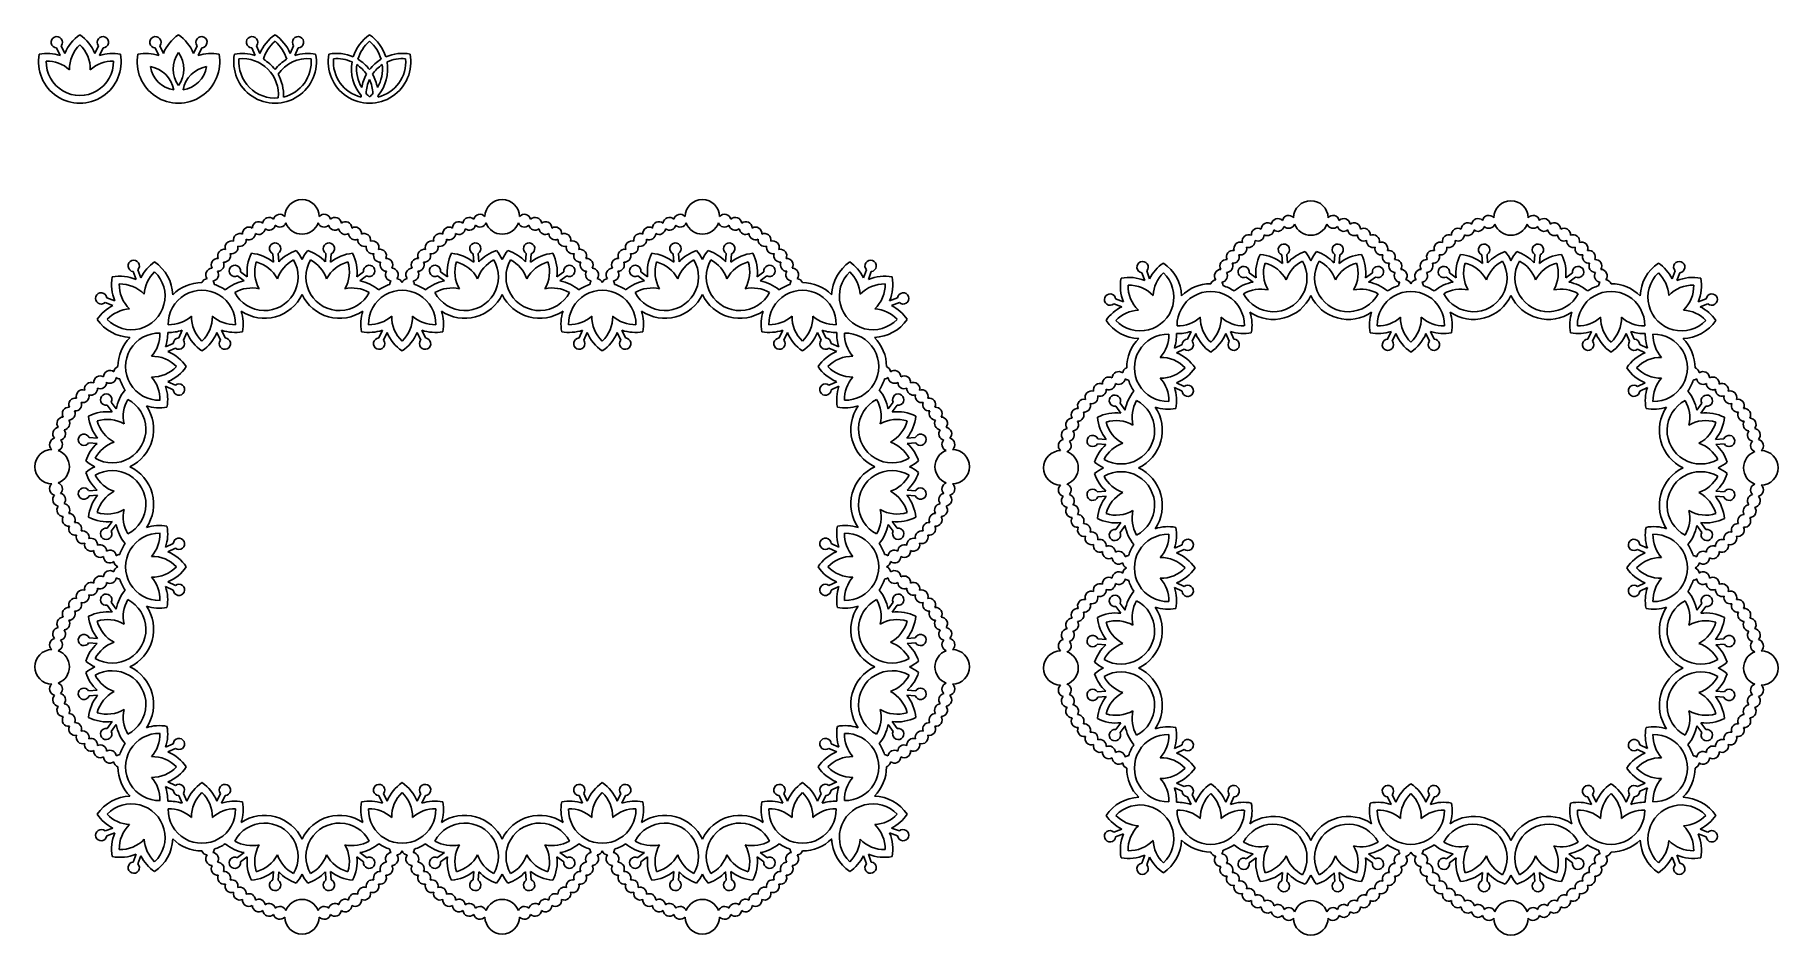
# Model space of a CAD drawing. Extents: x -216 to 463, y -122 to 229.
import ezdxf

# ---------------------------------------------------------------- set-up
doc = ezdxf.new("R2010")
doc.units = 0
doc.layers.get('0').update_dxf_attribs({"linetype": 'CONTINUOUS'})

msp = doc.modelspace()

# ---------------------------------------------------------------- linework, layer by layer
for p, q in [((-204.45, 221.52), (-205.83, 224.53)), ((-192.74, 221.52), (-191.37, 224.53)), ((-166.06, 221.52), (-167.44, 224.53)), ((-154.36, 221.52), (-152.98, 224.53)), ((-128.46, 221.52), (-129.84, 224.53)), ((-116.75, 221.52), (-115.37, 224.53)), ((-206.27, 220.69), (-207.64, 223.69)), ((-190.92, 220.69), (-189.55, 223.69)), ((-167.88, 220.69), (-169.26, 223.69)), ((-152.54, 220.69), (-151.16, 223.69)), ((-130.28, 220.69), (-131.65, 223.69)), ((-114.93, 220.69), (-113.56, 223.69)), ((-123.17, 140.22), (-123.42, 143.51)), ((-121.17, 140.37), (-121.43, 143.66)), ((-103.02, 140.37), (-102.77, 143.66)), ((-101.03, 140.22), (-100.78, 143.51)), ((-45.24, 140.22), (-45.49, 143.51)), ((-43.24, 140.37), (-43.49, 143.66)), ((-25.09, 140.37), (-24.84, 143.66)), ((-23.09, 140.22), (-22.84, 143.51)), ((32.7, 140.22), (32.45, 143.51)), ((34.69, 140.37), (34.44, 143.66)), ((52.84, 140.37), (53.1, 143.66)), ((54.84, 140.22), (55.09, 143.51)), ((269.58, 139.77), (269.33, 143.07)), ((271.58, 139.93), (271.33, 143.22)), ((289.73, 139.93), (289.98, 143.22)), ((291.72, 139.77), (291.98, 143.07)), ((347.52, 139.77), (347.27, 143.07)), ((349.51, 139.93), (349.26, 143.22)), ((367.66, 139.93), (367.92, 143.22)), ((369.66, 139.77), (369.91, 143.07)), ((-176.72, 133.5), (-177.87, 136.59)), ((-174.84, 134.2), (-175.99, 137.29)), ((-133.41, 134.54), (-136.07, 136.5)), ((-90.79, 134.54), (-88.13, 136.5)), ((-55.48, 134.54), (-58.13, 136.5)), ((-12.85, 134.54), (-10.19, 136.5)), ((22.46, 134.54), (19.8, 136.5)), ((65.08, 134.54), (67.74, 136.5)), ((106.51, 134.2), (107.66, 137.29)), ((108.39, 133.5), (109.54, 136.59)), ((216.04, 133.06), (214.89, 136.15)), ((217.91, 133.75), (216.76, 136.85)), ((259.34, 134.1), (256.68, 136.05)), ((301.97, 134.1), (304.62, 136.05)), ((337.28, 134.1), (334.62, 136.05)), ((379.9, 134.1), (382.56, 136.05)), ((421.33, 133.75), (422.48, 136.85)), ((423.21, 133.06), (424.36, 136.15)), ((-134.6, 132.93), (-137.25, 134.89)), ((-89.6, 132.93), (-86.94, 134.89)), ((-56.66, 132.93), (-59.32, 134.89)), ((-11.67, 132.93), (-9.01, 134.89)), ((21.27, 132.93), (18.61, 134.89)), ((66.27, 132.93), (68.92, 134.89)), ((258.16, 132.49), (255.5, 134.44)), ((303.15, 132.49), (305.81, 134.44)), ((336.09, 132.49), (333.43, 134.44)), ((381.09, 132.49), (383.74, 134.44)), ((-185.69, 123.35), (-188.79, 124.49)), ((-185, 125.22), (-188.09, 126.37)), ((116.67, 125.22), (119.76, 126.37)), ((117.36, 123.35), (120.46, 124.49)), ((207.06, 122.9), (203.96, 124.05)), ((207.76, 124.78), (204.66, 125.93)), ((431.49, 124.78), (434.58, 125.93)), ((432.18, 122.9), (435.28, 124.05)), ((-165.22, 107.24), (-162.22, 108.62)), ((-158.74, 113.72), (-160.11, 110.72)), ((-156.92, 112.89), (-158.3, 109.89)), ((-145.21, 112.89), (-143.83, 109.89)), ((-143.39, 113.72), (-142.02, 110.72)), ((-80.8, 113.72), (-82.18, 110.72)), ((-78.99, 112.89), (-80.36, 109.89)), ((-67.28, 112.89), (-65.9, 109.89)), ((-65.46, 113.72), (-64.08, 110.72)), ((-2.87, 113.72), (-4.25, 110.72)), ((-1.05, 112.89), (-2.43, 109.89)), ((10.66, 112.89), (12.03, 109.89)), ((12.47, 113.72), (13.85, 110.72)), ((75.06, 113.72), (73.69, 110.72)), ((76.88, 112.89), (75.51, 109.89)), ((88.59, 112.89), (89.97, 109.89)), ((90.41, 113.72), (91.78, 110.72)), ((96.89, 107.24), (93.89, 108.62)), ((234.02, 113.28), (232.64, 110.28)), ((235.83, 112.45), (234.46, 109.44)), ((247.54, 112.45), (248.92, 109.44)), ((249.36, 113.28), (250.74, 110.28)), ((311.95, 113.28), (310.57, 110.28)), ((313.77, 112.45), (312.39, 109.44)), ((325.48, 112.45), (326.85, 109.44)), ((327.29, 113.28), (328.67, 110.28)), ((389.88, 113.28), (388.51, 110.28)), ((391.7, 112.45), (390.32, 109.44)), ((403.41, 112.45), (404.79, 109.44)), ((405.23, 113.28), (406.6, 110.28)), ((-164.39, 105.42), (-161.39, 106.8)), ((96.06, 105.42), (93.06, 106.8)), ((227.53, 106.8), (230.53, 108.17)), ((228.37, 104.98), (231.37, 106.35)), ((410.88, 104.98), (407.87, 106.35)), ((411.71, 106.8), (408.71, 108.17)), ((-165.22, 91.9), (-162.22, 90.52)), ((-164.39, 93.71), (-161.39, 92.34)), ((96.06, 93.71), (93.06, 92.34)), ((96.89, 91.9), (93.89, 90.52)), ((227.53, 91.45), (230.53, 90.08)), ((228.37, 93.27), (231.37, 91.89)), ((410.88, 93.27), (407.87, 91.89)), ((411.71, 91.45), (408.71, 90.08)), ((-186.04, 81.91), (-188, 84.57)), ((-184.43, 83.1), (-186.38, 85.76)), ((116.1, 83.1), (118.06, 85.76)), ((117.71, 81.91), (119.67, 84.57)), ((206.72, 81.47), (204.76, 84.13)), ((208.33, 82.65), (206.37, 85.31)), ((430.92, 82.65), (432.87, 85.31)), ((432.53, 81.47), (434.48, 84.13)), ((-191.87, 69.68), (-195.16, 69.93)), ((-191.71, 71.67), (-195.01, 71.92)), ((123.38, 71.67), (126.68, 71.92)), ((123.54, 69.68), (126.83, 69.93)), ((200.89, 69.23), (197.59, 69.49)), ((201.04, 71.23), (197.75, 71.48)), ((438.2, 71.23), (441.5, 71.48)), ((438.36, 69.23), (441.65, 69.49)), ((-191.87, 51.52), (-195.16, 51.27)), ((-191.71, 49.53), (-195.01, 49.28)), ((123.38, 49.53), (126.68, 49.28)), ((123.54, 51.52), (126.83, 51.27)), ((200.89, 51.08), (197.59, 50.83)), ((201.04, 49.09), (197.75, 48.84)), ((438.2, 49.09), (441.5, 48.84)), ((438.36, 51.08), (441.65, 50.83)), ((-186.04, 39.29), (-188, 36.63)), ((-184.43, 38.1), (-186.38, 35.45)), ((116.1, 38.1), (118.06, 35.45)), ((117.71, 39.29), (119.67, 36.63)), ((206.72, 38.85), (204.76, 36.19)), ((208.33, 37.66), (206.37, 35)), ((430.92, 37.66), (432.87, 35)), ((432.53, 38.85), (434.48, 36.19)), ((-165.22, 29.31), (-162.22, 30.68)), ((-164.39, 27.49), (-161.39, 28.86)), ((96.06, 27.49), (93.06, 28.86)), ((96.89, 29.31), (93.89, 30.68)), ((227.53, 28.86), (230.53, 30.24)), ((228.37, 27.05), (231.37, 28.42)), ((410.88, 27.05), (407.87, 28.42)), ((411.71, 28.86), (408.71, 30.24)), ((-165.22, 13.96), (-162.22, 12.59)), ((-164.39, 15.78), (-161.39, 14.4)), ((96.06, 15.78), (93.06, 14.4)), ((96.89, 13.96), (93.89, 12.59)), ((228.37, 15.34), (231.37, 13.96)), ((410.88, 15.34), (407.87, 13.96)), ((-184.43, 5.16), (-186.38, 7.82)), ((116.1, 5.16), (118.06, 7.82)), ((208.33, 4.72), (206.37, 7.38)), ((227.53, 13.52), (230.53, 12.14)), ((411.71, 13.52), (408.71, 12.14)), ((430.92, 4.72), (432.87, 7.38)), ((-186.04, 3.98), (-188, 6.64)), ((117.71, 3.98), (119.67, 6.64)), ((206.72, 3.54), (204.76, 6.19)), ((432.53, 3.54), (434.48, 6.19)), ((-191.71, -6.26), (-195.01, -6.01)), ((123.38, -6.26), (126.68, -6.01)), ((201.04, -6.71), (197.75, -6.45)), ((438.2, -6.71), (441.5, -6.45)), ((-191.87, -8.26), (-195.16, -8)), ((123.54, -8.26), (126.83, -8)), ((200.89, -8.7), (197.59, -8.45)), ((438.36, -8.7), (441.65, -8.45)), ((-191.87, -26.41), (-195.16, -26.66)), ((123.54, -26.41), (126.83, -26.66)), ((200.89, -26.85), (197.59, -27.1)), ((438.36, -26.85), (441.65, -27.1)), ((-191.71, -28.4), (-195.01, -28.65)), ((123.38, -28.4), (126.68, -28.65)), ((201.04, -28.85), (197.75, -29.1)), ((438.2, -28.85), (441.5, -29.1)), ((-186.04, -38.64), (-188, -41.3)), ((-184.43, -39.83), (-186.38, -42.49)), ((116.1, -39.83), (118.06, -42.49)), ((117.71, -38.64), (119.67, -41.3)), ((206.72, -39.09), (204.76, -41.75)), ((208.33, -40.27), (206.37, -42.93)), ((430.92, -40.27), (432.87, -42.93)), ((432.53, -39.09), (434.48, -41.75)), ((-165.22, -48.63), (-162.22, -47.25)), ((96.89, -48.63), (93.89, -47.25)), ((-164.39, -50.45), (-161.39, -49.07)), ((96.06, -50.45), (93.06, -49.07)), ((227.53, -49.07), (230.53, -47.69)), ((228.37, -50.89), (231.37, -49.51)), ((410.88, -50.89), (407.87, -49.51)), ((411.71, -49.07), (408.71, -47.69)), ((-165.22, -63.97), (-162.22, -65.35)), ((-164.39, -62.15), (-161.39, -63.53)), ((-158.74, -70.45), (-160.11, -67.45)), ((-156.92, -69.62), (-158.3, -66.62)), ((-145.21, -69.62), (-143.83, -66.62)), ((-143.39, -70.45), (-142.02, -67.45)), ((-80.8, -70.45), (-82.18, -67.45)), ((-78.99, -69.62), (-80.36, -66.62)), ((-67.28, -69.62), (-65.9, -66.62)), ((-65.46, -70.45), (-64.08, -67.45)), ((-2.87, -70.45), (-4.25, -67.45)), ((-1.05, -69.62), (-2.43, -66.62)), ((10.66, -69.62), (12.03, -66.62)), ((12.47, -70.45), (13.85, -67.45)), ((75.06, -70.45), (73.69, -67.45)), ((76.88, -69.62), (75.51, -66.62)), ((88.59, -69.62), (89.97, -66.62)), ((90.41, -70.45), (91.78, -67.45)), ((96.06, -62.15), (93.06, -63.53)), ((96.89, -63.97), (93.89, -65.35)), ((227.53, -64.42), (230.53, -65.79)), ((228.37, -62.6), (231.37, -63.97)), ((235.83, -70.06), (234.46, -67.06)), ((247.54, -70.06), (248.92, -67.06)), ((313.77, -70.06), (312.39, -67.06)), ((325.48, -70.06), (326.85, -67.06)), ((391.7, -70.06), (390.32, -67.06)), ((403.41, -70.06), (404.79, -67.06)), ((410.88, -62.6), (407.87, -63.97)), ((411.71, -64.42), (408.71, -65.79)), ((234.02, -70.9), (232.64, -67.9)), ((249.36, -70.9), (250.74, -67.9)), ((311.95, -70.9), (310.57, -67.9)), ((327.29, -70.9), (328.67, -67.9)), ((389.88, -70.9), (388.51, -67.9)), ((405.23, -70.9), (406.6, -67.9)), ((-185.69, -80.08), (-188.79, -81.23)), ((117.36, -80.08), (120.46, -81.23)), ((207.06, -80.52), (203.96, -81.67)), ((432.18, -80.52), (435.28, -81.67)), ((-185, -81.95), (-188.09, -83.1)), ((116.67, -81.95), (119.76, -83.1)), ((207.76, -82.39), (204.66, -83.54)), ((431.49, -82.39), (434.58, -83.54)), ((-176.72, -90.23), (-177.87, -93.33)), ((-174.84, -90.93), (-175.99, -94.02)), ((-134.6, -89.66), (-137.25, -91.62)), ((-133.41, -91.27), (-136.07, -93.23)), ((-90.79, -91.27), (-88.13, -93.23)), ((-89.6, -89.66), (-86.94, -91.62)), ((-56.66, -89.66), (-59.32, -91.62)), ((-55.48, -91.27), (-58.13, -93.23)), ((-12.85, -91.27), (-10.19, -93.23)), ((-11.67, -89.66), (-9.01, -91.62)), ((21.27, -89.66), (18.61, -91.62)), ((22.46, -91.27), (19.8, -93.23)), ((65.08, -91.27), (67.74, -93.23)), ((66.27, -89.66), (68.92, -91.62)), ((106.51, -90.93), (107.66, -94.02)), ((108.39, -90.23), (109.54, -93.33)), ((216.04, -90.67), (214.89, -93.77)), ((217.91, -91.37), (216.76, -94.47)), ((258.16, -90.1), (255.5, -92.06)), ((259.34, -91.71), (256.68, -93.67)), ((301.97, -91.71), (304.62, -93.67)), ((303.15, -90.1), (305.81, -92.06)), ((336.09, -90.1), (333.43, -92.06)), ((337.28, -91.71), (334.62, -93.67)), ((379.9, -91.71), (382.56, -93.67)), ((381.09, -90.1), (383.74, -92.06)), ((421.33, -91.37), (422.48, -94.47)), ((423.21, -90.67), (424.36, -93.77)), ((-123.17, -96.95), (-123.42, -100.24)), ((-121.17, -97.1), (-121.43, -100.39)), ((-103.02, -97.1), (-102.77, -100.39)), ((-101.03, -96.95), (-100.78, -100.24)), ((-45.24, -96.95), (-45.49, -100.24)), ((-43.24, -97.1), (-43.49, -100.39)), ((-25.09, -97.1), (-24.84, -100.39)), ((-23.09, -96.95), (-22.84, -100.24)), ((32.7, -96.95), (32.45, -100.24)), ((34.69, -97.1), (34.44, -100.39)), ((52.84, -97.1), (53.1, -100.39)), ((54.84, -96.95), (55.09, -100.24)), ((269.58, -97.39), (269.33, -100.68)), ((271.58, -97.54), (271.33, -100.84)), ((289.73, -97.54), (289.98, -100.84)), ((291.72, -97.39), (291.98, -100.68)), ((347.52, -97.39), (347.27, -100.68)), ((349.51, -97.54), (349.26, -100.84)), ((367.66, -97.54), (367.92, -100.84)), ((369.66, -97.39), (369.91, -100.68))]:
    msp.add_line(p, q)
for centre, radius, start, end in [((-207.55, 225.89), 2.2, 321.67037, 267.58671), ((-189.56, 215.44), 16.09, 124.17959, 157.7733), ((-189.56, 215.44), 13.09, 133.67493, 181.12115), ((-207.63, 215.44), 16.09, 22.22667, 55.82039), ((-207.63, 215.44), 13.09, 358.87885, 46.32505), ((-189.64, 225.89), 2.2, 272.41329, 218.32963), ((-169.17, 225.89), 2.2, 321.67037, 267.58671), ((-151.17, 215.44), 16.09, 124.17959, 157.7733), ((-169.25, 215.44), 16.09, 22.22667, 55.82039), ((-151.25, 225.89), 2.2, 272.41329, 218.32963), ((-131.56, 225.89), 2.2, 321.67037, 267.58671), ((-113.57, 215.44), 16.09, 124.17959, 157.7733), ((-113.57, 215.44), 14.09, 129.90721, 164.32919), ((-131.64, 215.44), 16.09, 22.22667, 55.82039), ((-131.64, 215.44), 14.09, 15.67081, 50.09277), ((-113.65, 225.89), 2.2, 272.41329, 218.32963), ((-76.77, 215.44), 16.09, 124.17959, 162.87397), ((-76.77, 215.44), 14.09, 129.90721, 164.32919), ((-94.85, 215.44), 16.09, 17.12603, 55.82039), ((-94.85, 215.44), 14.09, 15.67081, 50.09277), ((-198.6, 218.22), 16.09, 169.17961, 10.82039), ((-211.38, 205.44), 16.09, 71.48378, 100.82041), ((-198.6, 218.22), 13.09, 178.67495, 1.32505), ((-211.38, 205.44), 13.09, 48.13593, 91.32507), ((-185.81, 205.44), 13.09, 88.67493, 131.86405), ((-185.81, 205.44), 16.09, 79.17959, 108.51618), ((-160.21, 218.22), 16.09, 169.17961, 10.82039), ((-172.99, 205.44), 16.09, 71.48378, 100.82041), ((-151.17, 215.44), 11.09, 144.60053, 215.39945), ((-169.25, 215.44), 11.09, 324.60053, 35.39945), ((-147.43, 205.44), 16.09, 79.17959, 108.51618), ((-122.6, 218.22), 16.09, 169.17961, 10.82039), ((-135.39, 205.44), 16.09, 71.48378, 100.82041), ((-122.6, 218.22), 14.09, 174.90723, 275.09279), ((-135.39, 205.44), 14.09, 354.90723, 95.09279), ((-135.39, 205.44), 16.09, 37.39295, 59.12623), ((-109.82, 205.44), 16.09, 120.87375, 142.60705), ((-109.82, 205.44), 14.09, 84.90721, 145.43572), ((-122.6, 218.22), 14.09, 283.46328, 5.09277), ((-109.82, 205.44), 16.09, 79.17959, 108.51618), ((-85.81, 218.22), 16.09, 169.17961, 10.82039), ((-98.59, 205.44), 16.09, 66.38311, 100.82041), ((-85.81, 218.22), 14.09, 174.90723, 256.53672), ((-98.59, 205.44), 14.09, 64.92789, 95.09279), ((-76.77, 215.44), 16.09, 170.13085, 219.90541), ((-98.59, 205.44), 16.09, 37.39295, 59.12623), ((-73.03, 205.44), 16.09, 120.87375, 142.60705), ((-85.81, 218.22), 14.09, 283.46328, 5.09277), ((-94.85, 215.44), 16.09, 320.09457, 9.86915), ((-73.03, 205.44), 16.09, 79.17959, 113.61687), ((-73.03, 205.44), 14.09, 84.90721, 115.07209), ((-160.21, 218.22), 11.09, 189.60055, 260.39947), ((-172.99, 205.44), 11.09, 9.60055, 80.39947), ((-147.43, 205.44), 11.09, 99.60053, 170.39945), ((-160.21, 218.22), 11.09, 279.60053, 350.39945), ((-135.39, 205.44), 16.09, 356.72516, 29.78849), ((-76.77, 215.44), 14.09, 173.04908, 210.80195), ((-98.59, 205.44), 14.09, 34.56428, 56.20801), ((-73.03, 205.44), 16.09, 150.21151, 170.01682), ((-73.03, 205.44), 14.09, 155.13258, 178.24248), ((-98.59, 205.44), 14.09, 1.75751, 24.86742), ((-73.03, 205.44), 14.09, 123.79197, 145.43572), ((-98.59, 205.44), 16.09, 9.98317, 29.78849), ((-94.85, 215.44), 14.09, 329.19802, 6.95092), ((-73.03, 205.44), 16.09, 181.13177, 183.27484), ((-76.77, 215.44), 14.09, 222.7947, 230.09277), ((-94.85, 215.44), 14.09, 309.90721, 317.20528), ((-98.59, 205.44), 16.09, 356.72516, 358.86822), ((-112.1, 157.88), 6.73, 0.97608, 179.02392), ((-34.16, 157.88), 6.73, 0.97608, 179.02392), ((43.77, 157.88), 6.73, 0.97608, 179.02392), ((280.65, 157.44), 6.73, 0.97608, 179.02392), ((358.59, 157.44), 6.73, 0.97608, 179.02392), ((-124.92, 155.19), 2.5, 45.51854, 173.05289), ((-120.74, 156.39), 2.5, 40.02907, 166.62432), ((-103.46, 156.39), 2.5, 13.37568, 139.97093), ((-99.27, 155.19), 2.5, 6.94711, 134.48146), ((-46.99, 155.19), 2.5, 45.51854, 173.05289), ((-42.8, 156.39), 2.5, 40.02907, 166.62432), ((-25.53, 156.39), 2.5, 13.37568, 139.97093), ((-21.34, 155.19), 2.5, 6.94711, 134.48146), ((30.95, 155.19), 2.5, 45.51854, 173.05289), ((35.13, 156.39), 2.5, 40.02907, 166.62432), ((52.41, 156.39), 2.5, 13.37568, 139.97093), ((56.59, 155.19), 2.5, 6.94711, 134.48146), ((267.83, 154.74), 2.5, 45.51854, 173.05289), ((272.01, 155.95), 2.5, 40.02907, 166.62432), ((289.29, 155.95), 2.5, 13.37568, 139.97093), ((293.48, 154.74), 2.5, 6.94711, 134.48146), ((345.76, 154.74), 2.5, 45.51854, 173.05289), ((349.95, 155.95), 2.5, 40.02907, 166.62432), ((367.23, 155.95), 2.5, 13.37568, 139.97093), ((371.41, 154.74), 2.5, 6.94711, 134.48146), ((-136.31, 148.89), 2.5, 64.80425, 192.3386), ((-132.76, 151.41), 2.5, 58.37568, 185.91003), ((-132.76, 151.41), 2.5, 244.80425, 359.48146), ((-128.94, 153.52), 2.5, 51.94711, 179.48146), ((-128.94, 153.52), 2.5, 238.37568, 353.05289), ((-124.92, 155.19), 2.5, 231.94711, 346.62432), ((-120.74, 156.39), 2.5, 225.51854, 339.584), ((-112.1, 157.88), 6.73, 200.58916, 339.41084), ((-103.46, 156.39), 2.5, 200.416, 314.48146), ((-99.27, 155.19), 2.5, 193.37568, 308.05289), ((-95.25, 153.52), 2.5, 186.94711, 301.62432), ((-95.25, 153.52), 2.5, 0.51854, 128.05289), ((-91.44, 151.41), 2.5, 180.51854, 295.19575), ((-91.44, 151.41), 2.5, 354.08997, 121.62432), ((-87.89, 148.89), 2.5, 347.6614, 115.19575), ((-58.37, 148.89), 2.5, 64.80425, 192.3386), ((-54.82, 151.41), 2.5, 58.37568, 185.91003), ((-54.82, 151.41), 2.5, 244.80425, 359.48146), ((-51.01, 153.52), 2.5, 51.94711, 179.48146), ((-51.01, 153.52), 2.5, 238.37568, 353.05289), ((-46.99, 155.19), 2.5, 231.94711, 346.62432), ((-42.8, 156.39), 2.5, 225.51854, 339.584), ((-34.16, 157.88), 6.73, 200.58916, 339.41084), ((-25.53, 156.39), 2.5, 200.416, 314.48146), ((-21.34, 155.19), 2.5, 193.37568, 308.05289), ((-17.32, 153.52), 2.5, 186.94711, 301.62432), ((-17.32, 153.52), 2.5, 0.51854, 128.05289), ((-13.51, 151.41), 2.5, 180.51854, 295.19575), ((-13.51, 151.41), 2.5, 354.08997, 121.62432), ((-9.96, 148.89), 2.5, 347.6614, 115.19575), ((19.56, 148.89), 2.5, 64.80425, 192.3386), ((23.11, 151.41), 2.5, 58.37568, 185.91003), ((23.11, 151.41), 2.5, 244.80425, 359.48146), ((26.92, 153.52), 2.5, 51.94711, 179.48146), ((26.92, 153.52), 2.5, 238.37568, 353.05289), ((30.95, 155.19), 2.5, 231.94711, 346.62432), ((35.13, 156.39), 2.5, 225.51854, 339.584), ((43.77, 157.88), 6.73, 200.58916, 339.41084), ((52.41, 156.39), 2.5, 200.416, 314.48146), ((56.59, 155.19), 2.5, 193.37568, 308.05289), ((60.62, 153.52), 2.5, 186.94711, 301.62432), ((60.62, 153.52), 2.5, 0.51854, 128.05289), ((64.43, 151.41), 2.5, 180.51854, 295.19575), ((64.43, 151.41), 2.5, 354.08997, 121.62432), ((67.98, 148.89), 2.5, 347.6614, 115.19575), ((256.45, 148.45), 2.5, 64.80425, 192.3386), ((260, 150.97), 2.5, 58.37568, 185.91003), ((260, 150.97), 2.5, 244.80425, 359.48146), ((263.81, 153.08), 2.5, 51.94711, 179.48146), ((263.81, 153.08), 2.5, 238.37568, 353.05289), ((267.83, 154.74), 2.5, 231.94711, 346.62432), ((272.01, 155.95), 2.5, 225.51854, 339.584), ((280.65, 157.44), 6.73, 200.58916, 339.41084), ((289.29, 155.95), 2.5, 200.416, 314.48146), ((293.48, 154.74), 2.5, 193.37568, 308.05289), ((297.5, 153.08), 2.5, 186.94711, 301.62432), ((297.5, 153.08), 2.5, 0.51854, 128.05289), ((301.31, 150.97), 2.5, 180.51854, 295.19575), ((301.31, 150.97), 2.5, 354.08997, 121.62432), ((304.86, 148.45), 2.5, 347.6614, 115.19575), ((334.38, 148.45), 2.5, 64.80425, 192.3386), ((337.93, 150.97), 2.5, 58.37568, 185.91003), ((337.93, 150.97), 2.5, 244.80425, 359.48146), ((341.74, 153.08), 2.5, 51.94711, 179.48146), ((341.74, 153.08), 2.5, 238.37568, 353.05289), ((345.76, 154.74), 2.5, 231.94711, 346.62432), ((349.95, 155.95), 2.5, 225.51854, 339.584), ((358.59, 157.44), 6.73, 200.58916, 339.41084), ((367.23, 155.95), 2.5, 200.416, 314.48146), ((371.41, 154.74), 2.5, 193.37568, 308.05289), ((375.43, 153.08), 2.5, 186.94711, 301.62432), ((375.43, 153.08), 2.5, 0.51854, 128.05289), ((379.25, 150.97), 2.5, 180.51854, 295.19575), ((379.25, 150.97), 2.5, 354.08997, 121.62432), ((382.8, 148.45), 2.5, 347.6614, 115.19575), ((-142.45, 142.75), 2.5, 77.6614, 205.19575), ((-142.45, 142.75), 2.5, 264.08997, 18.76718), ((-139.55, 145.99), 2.5, 71.23282, 198.76718), ((-139.55, 145.99), 2.5, 257.6614, 12.3386), ((-136.31, 148.89), 2.5, 251.23282, 5.91003), ((-117.43, 136.44), 16.09, 153.17959, 186.7733), ((-133.24, 127.67), 16.09, 51.22667, 84.82039), ((-122.57, 145.54), 2.2, 301.41329, 247.32963), ((-109.31, 129.5), 16.09, 108.17959, 137.51618), ((-126.69, 134.49), 16.09, 24.93867, 39.82039), ((-97.51, 134.49), 16.09, 140.17961, 155.06133), ((-114.89, 129.5), 16.09, 42.48382, 71.82041), ((-101.62, 145.54), 2.2, 292.67037, 238.58671), ((-90.95, 127.67), 16.09, 95.17961, 128.77333), ((-106.76, 136.44), 16.09, 353.2267, 26.82041), ((-87.89, 148.89), 2.5, 174.08997, 288.76718), ((-84.64, 145.99), 2.5, 167.6614, 282.3386), ((-84.64, 145.99), 2.5, 341.23282, 108.76718), ((-81.74, 142.75), 2.5, 161.23282, 275.91003), ((-81.74, 142.75), 2.5, 334.80425, 102.3386), ((-64.52, 142.75), 2.5, 77.6614, 205.19575), ((-64.52, 142.75), 2.5, 264.08997, 18.76718), ((-61.62, 145.99), 2.5, 71.23282, 198.76718), ((-61.62, 145.99), 2.5, 257.6614, 12.3386), ((-58.37, 148.89), 2.5, 251.23282, 5.91003), ((-39.5, 136.44), 16.09, 153.17959, 186.7733), ((-55.31, 127.67), 16.09, 51.22667, 84.82039), ((-44.64, 145.54), 2.2, 301.41329, 247.32963), ((-31.38, 129.5), 16.09, 108.17959, 137.51618), ((-48.75, 134.49), 16.09, 24.93867, 39.82039), ((-19.58, 134.49), 16.09, 140.17961, 155.06133), ((-36.95, 129.5), 16.09, 42.48382, 71.82041), ((-23.69, 145.54), 2.2, 292.67037, 238.58671), ((-13.02, 127.67), 16.09, 95.17961, 128.77333), ((-28.83, 136.44), 16.09, 353.2267, 26.82041), ((-9.96, 148.89), 2.5, 174.08997, 288.76718), ((-6.71, 145.99), 2.5, 167.6614, 282.3386), ((-6.71, 145.99), 2.5, 341.23282, 108.76718), ((-3.81, 142.75), 2.5, 161.23282, 275.91003), ((-3.81, 142.75), 2.5, 334.80425, 102.3386), ((13.41, 142.75), 2.5, 77.6614, 205.19575), ((13.41, 142.75), 2.5, 264.08997, 18.76718), ((16.31, 145.99), 2.5, 71.23282, 198.76718), ((16.31, 145.99), 2.5, 257.6614, 12.3386), ((19.56, 148.89), 2.5, 251.23282, 5.91003), ((38.43, 136.44), 16.09, 153.17959, 186.7733), ((22.62, 127.67), 16.09, 51.22667, 84.82039), ((33.29, 145.54), 2.2, 301.41329, 247.32963), ((46.56, 129.5), 16.09, 108.17959, 137.51618), ((29.18, 134.49), 16.09, 24.93867, 39.82039), ((58.36, 134.49), 16.09, 140.17961, 155.06133), ((40.98, 129.5), 16.09, 42.48382, 71.82041), ((54.24, 145.54), 2.2, 292.67037, 238.58671), ((64.91, 127.67), 16.09, 95.17961, 128.77333), ((49.1, 136.44), 16.09, 353.2267, 26.82041), ((67.98, 148.89), 2.5, 174.08997, 288.76718), ((71.22, 145.99), 2.5, 167.6614, 282.3386), ((71.22, 145.99), 2.5, 341.23282, 108.76718), ((74.12, 142.75), 2.5, 161.23282, 275.91003), ((74.12, 142.75), 2.5, 334.80425, 102.3386), ((250.3, 142.3), 2.5, 77.6614, 205.19575), ((250.3, 142.3), 2.5, 264.08997, 18.76718), ((253.2, 145.55), 2.5, 71.23282, 198.76718), ((253.2, 145.55), 2.5, 257.6614, 12.3386), ((256.45, 148.45), 2.5, 251.23282, 5.91003), ((275.32, 135.99), 16.09, 153.17959, 186.7733), ((259.51, 127.23), 16.09, 51.22667, 84.82039), ((270.18, 145.09), 2.2, 301.41329, 247.32963), ((283.44, 129.06), 16.09, 108.17959, 137.51618), ((266.07, 134.04), 16.09, 24.93867, 39.82039), ((295.24, 134.04), 16.09, 140.17961, 155.06133), ((277.87, 129.06), 16.09, 42.48382, 71.82041), ((291.13, 145.09), 2.2, 292.67037, 238.58671), ((301.8, 127.23), 16.09, 95.17961, 128.77333), ((285.99, 135.99), 16.09, 353.2267, 26.82041), ((304.86, 148.45), 2.5, 174.08997, 288.76718), ((308.11, 145.55), 2.5, 167.6614, 282.3386), ((308.11, 145.55), 2.5, 341.23282, 108.76718), ((311.01, 142.3), 2.5, 161.23282, 275.91003), ((311.01, 142.3), 2.5, 334.80425, 102.3386), ((328.23, 142.3), 2.5, 77.6614, 205.19575), ((328.23, 142.3), 2.5, 264.08997, 18.76718), ((331.13, 145.55), 2.5, 71.23282, 198.76718), ((331.13, 145.55), 2.5, 257.6614, 12.3386), ((334.38, 148.45), 2.5, 251.23282, 5.91003), ((353.25, 135.99), 16.09, 153.17959, 186.7733), ((337.44, 127.23), 16.09, 51.22667, 84.82039), ((348.11, 145.09), 2.2, 301.41329, 247.32963), ((361.38, 129.06), 16.09, 108.17959, 137.51618), ((344, 134.04), 16.09, 24.93867, 39.82039), ((373.18, 134.04), 16.09, 140.17961, 155.06133), ((355.8, 129.06), 16.09, 42.48382, 71.82041), ((369.06, 145.09), 2.2, 292.67037, 238.58671), ((379.73, 127.23), 16.09, 95.17961, 128.77333), ((363.92, 135.99), 16.09, 353.2267, 26.82041), ((382.8, 148.45), 2.5, 174.08997, 288.76718), ((386.04, 145.55), 2.5, 167.6614, 282.3386), ((386.04, 145.55), 2.5, 341.23282, 108.76718), ((388.94, 142.3), 2.5, 161.23282, 275.91003), ((388.94, 142.3), 2.5, 334.80425, 102.3386), ((-178.52, 127.02), 13.09, 223.67495, 46.32505), ((-177.61, 138.78), 2.2, 317.41329, 263.32963), ((-160.44, 127.02), 16.09, 124.17959, 153.51618), ((-160.44, 127.02), 13.09, 133.67493, 176.86405), ((-178.52, 127.02), 16.09, 1.96119, 55.82039), ((-147.08, 135.38), 2.5, 90.51854, 218.05289), ((-144.97, 139.19), 2.5, 84.08997, 211.62432), ((-147.08, 135.38), 2.5, 276.94711, 31.62432), ((-144.97, 139.19), 2.5, 270.51854, 25.19575), ((-138.24, 136.85), 2.2, 350.67037, 296.58671), ((-126.69, 134.49), 13.09, 207.67495, 30.32505), ((-117.43, 136.44), 13.09, 162.67493, 210.12115), ((-133.24, 127.67), 13.09, 27.87885, 75.32505), ((-109.31, 129.5), 13.09, 117.67493, 160.86405), ((-97.51, 134.49), 13.09, 149.67495, 332.32505), ((-114.89, 129.5), 13.09, 19.13595, 62.32507), ((-90.95, 127.67), 13.09, 104.67495, 152.12115), ((-106.76, 136.44), 13.09, 329.87885, 17.32507), ((-85.96, 136.85), 2.2, 243.41329, 189.32963), ((-79.22, 139.19), 2.5, 154.80425, 269.48146), ((-77.12, 135.38), 2.5, 148.37568, 263.05289), ((-79.22, 139.19), 2.5, 328.37568, 95.91003), ((-77.12, 135.38), 2.5, 321.94711, 89.48146), ((-69.15, 135.38), 2.5, 90.51854, 218.05289), ((-67.04, 139.19), 2.5, 84.08997, 211.62432), ((-69.15, 135.38), 2.5, 276.94711, 31.62432), ((-67.04, 139.19), 2.5, 270.51854, 25.19575), ((-60.31, 136.85), 2.2, 350.67037, 296.58671), ((-48.75, 134.49), 13.09, 207.67495, 30.32505), ((-39.5, 136.44), 13.09, 162.67493, 210.12115), ((-55.31, 127.67), 13.09, 27.87885, 75.32505), ((-31.38, 129.5), 13.09, 117.67493, 160.86405), ((-19.58, 134.49), 13.09, 149.67495, 332.32505), ((-36.95, 129.5), 13.09, 19.13595, 62.32507), ((-13.02, 127.67), 13.09, 104.67495, 152.12115), ((-28.83, 136.44), 13.09, 329.87885, 17.32507), ((-8.02, 136.85), 2.2, 243.41329, 189.32963), ((-1.29, 139.19), 2.5, 154.80425, 269.48146), ((0.82, 135.38), 2.5, 148.37568, 263.05289), ((-1.29, 139.19), 2.5, 328.37568, 95.91003), ((0.82, 135.38), 2.5, 321.94711, 89.48146), ((8.79, 135.38), 2.5, 90.51854, 218.05289), ((10.89, 139.19), 2.5, 84.08997, 211.62432), ((8.79, 135.38), 2.5, 276.94711, 31.62432), ((10.89, 139.19), 2.5, 270.51854, 25.19575), ((17.63, 136.85), 2.2, 350.67037, 296.58671), ((29.18, 134.49), 13.09, 207.67495, 30.32505), ((38.43, 136.44), 13.09, 162.67493, 210.12115), ((22.62, 127.67), 13.09, 27.87885, 75.32505), ((46.56, 129.5), 13.09, 117.67493, 160.86405), ((58.36, 134.49), 13.09, 149.67495, 332.32505), ((40.98, 129.5), 13.09, 19.13595, 62.32507), ((64.91, 127.67), 13.09, 104.67495, 152.12115), ((49.1, 136.44), 13.09, 329.87885, 17.32507), ((69.91, 136.85), 2.2, 243.41329, 189.32963), ((76.64, 139.19), 2.5, 154.80425, 269.48146), ((78.75, 135.38), 2.5, 148.37568, 263.05289), ((76.64, 139.19), 2.5, 328.37568, 95.91003), ((78.75, 135.38), 2.5, 321.94711, 89.48146), ((110.19, 127.02), 16.09, 124.17961, 178.03881), ((110.19, 127.02), 13.09, 133.67495, 316.32505), ((92.11, 127.02), 16.09, 26.48382, 55.82041), ((92.11, 127.02), 13.09, 3.13595, 46.32507), ((109.28, 138.78), 2.2, 276.67037, 222.58671), ((214.23, 126.58), 13.09, 223.67495, 46.32505), ((215.14, 138.34), 2.2, 317.41329, 263.32963), ((232.31, 126.58), 16.09, 124.17959, 153.51618), ((232.31, 126.58), 13.09, 133.67493, 176.86405), ((214.23, 126.58), 16.09, 1.96119, 55.82039), ((245.67, 134.94), 2.5, 90.51854, 218.05289), ((247.78, 138.75), 2.5, 84.08997, 211.62432), ((245.67, 134.94), 2.5, 276.94711, 31.62432), ((247.78, 138.75), 2.5, 270.51854, 25.19575), ((254.51, 136.41), 2.2, 350.67037, 296.58671), ((266.07, 134.04), 13.09, 207.67495, 30.32505), ((275.32, 135.99), 13.09, 162.67493, 210.12115), ((259.51, 127.23), 13.09, 27.87885, 75.32505), ((283.44, 129.06), 13.09, 117.67493, 160.86405), ((295.24, 134.04), 13.09, 149.67495, 332.32505), ((277.87, 129.06), 13.09, 19.13595, 62.32507), ((301.8, 127.23), 13.09, 104.67495, 152.12115), ((285.99, 135.99), 13.09, 329.87885, 17.32507), ((306.79, 136.41), 2.2, 243.41329, 189.32963), ((313.53, 138.75), 2.5, 154.80425, 269.48146), ((315.64, 134.94), 2.5, 148.37568, 263.05289), ((313.53, 138.75), 2.5, 328.37568, 95.91003), ((315.64, 134.94), 2.5, 321.94711, 89.48146), ((323.61, 134.94), 2.5, 90.51854, 218.05289), ((325.71, 138.75), 2.5, 84.08997, 211.62432), ((323.61, 134.94), 2.5, 276.94711, 31.62432), ((325.71, 138.75), 2.5, 270.51854, 25.19575), ((332.45, 136.41), 2.2, 350.67037, 296.58671), ((344, 134.04), 13.09, 207.67495, 30.32505), ((353.25, 135.99), 13.09, 162.67493, 210.12115), ((337.44, 127.23), 13.09, 27.87885, 75.32505), ((361.38, 129.06), 13.09, 117.67493, 160.86405), ((373.18, 134.04), 13.09, 149.67495, 332.32505), ((355.8, 129.06), 13.09, 19.13595, 62.32507), ((379.73, 127.23), 13.09, 104.67495, 152.12115), ((363.92, 135.99), 13.09, 329.87885, 17.32507), ((384.73, 136.41), 2.2, 243.41329, 189.32963), ((391.46, 138.75), 2.5, 154.80425, 269.48146), ((393.57, 134.94), 2.5, 148.37568, 263.05289), ((391.46, 138.75), 2.5, 328.37568, 95.91003), ((393.57, 134.94), 2.5, 321.94711, 89.48146), ((425.01, 126.58), 16.09, 124.17961, 178.03881), ((425.01, 126.58), 13.09, 133.67495, 316.32505), ((406.93, 126.58), 16.09, 26.48382, 55.82041), ((406.93, 126.58), 13.09, 3.13595, 46.32507), ((424.1, 138.34), 2.2, 276.67037, 222.58671), ((-170.16, 131.45), 16.09, 169.17959, 202.7733), ((-182.94, 118.67), 16.09, 67.22667, 100.82039), ((-182.94, 118.67), 13.09, 43.87885, 91.32505), ((-170.16, 131.45), 13.09, 178.67493, 226.12115), ((-151.07, 116.2), 13.09, 358.67495, 181.32505), ((-151.07, 116.2), 16.09, 90.01648, 135), ((-148.75, 131.36), 2.5, 96.94711, 158.34961), ((-148.75, 131.36), 2.5, 4.26207, 38.05289), ((-151.07, 116.2), 16.09, 55.57398, 72.5952), ((-131.67, 117.11), 16.09, 100.48378, 129.82041), ((-131.67, 117.11), 13.09, 77.13593, 120.32507), ((-92.53, 117.11), 13.09, 59.67493, 102.86407), ((-92.53, 117.11), 16.09, 50.17959, 79.51622), ((-73.13, 116.2), 13.09, 358.67495, 181.32505), ((-73.13, 116.2), 16.09, 107.40476, 124.42597), ((-75.45, 131.36), 2.5, 141.94711, 175.73786), ((-75.45, 131.36), 2.5, 21.93627, 83.05289), ((-70.81, 131.36), 2.5, 96.94711, 158.06373), ((-70.81, 131.36), 2.5, 4.26207, 38.05289), ((-73.13, 116.2), 16.09, 55.57398, 72.5952), ((-53.73, 117.11), 16.09, 100.48378, 129.82041), ((-53.73, 117.11), 13.09, 77.13593, 120.32507), ((-14.6, 117.11), 13.09, 59.67493, 102.86407), ((-14.6, 117.11), 16.09, 50.17959, 79.51622), ((4.8, 116.2), 13.09, 358.67495, 181.32505), ((4.8, 116.2), 16.09, 107.4048, 124.42602), ((2.48, 131.36), 2.5, 141.94711, 175.73793), ((2.48, 131.36), 2.5, 21.93627, 83.05289), ((7.12, 131.36), 2.5, 96.94711, 158.06373), ((7.12, 131.36), 2.5, 4.26214, 38.05289), ((4.8, 116.2), 16.09, 55.57403, 72.59524), ((24.2, 117.11), 16.09, 100.48378, 129.82041), ((24.2, 117.11), 13.09, 77.13593, 120.32507), ((63.34, 117.11), 13.09, 59.67493, 102.86407), ((63.34, 117.11), 16.09, 50.17959, 79.51622), ((82.74, 116.2), 13.09, 358.67495, 181.32505), ((82.74, 116.2), 16.09, 107.4048, 124.42602), ((80.42, 131.36), 2.5, 141.94711, 175.73793), ((80.42, 131.36), 2.5, 21.65039, 83.05289), ((82.74, 116.2), 16.09, 45, 89.98352), ((114.62, 118.67), 13.09, 88.67495, 136.12115), ((114.62, 118.67), 16.09, 79.17961, 112.77333), ((101.83, 131.45), 13.09, 313.87885, 1.32507), ((101.83, 131.45), 16.09, 337.2267, 10.82041), ((222.59, 131), 16.09, 169.17959, 202.7733), ((209.81, 118.22), 16.09, 67.22667, 100.82039), ((222.59, 131), 13.09, 178.67493, 226.12115), ((209.81, 118.22), 13.09, 43.87885, 91.32505), ((241.69, 115.75), 16.09, 90.01648, 135), ((244.01, 130.92), 2.5, 96.94711, 158.34961), ((244.01, 130.92), 2.5, 4.26207, 38.05289), ((241.69, 115.75), 16.09, 55.57398, 72.5952), ((261.08, 116.67), 16.09, 100.48378, 129.82041), ((261.08, 116.67), 13.09, 77.13593, 120.32507), ((300.22, 116.67), 13.09, 59.67493, 102.86407), ((300.22, 116.67), 16.09, 50.17959, 79.51622), ((319.62, 115.75), 16.09, 107.4048, 124.42602), ((317.3, 130.92), 2.5, 141.94711, 175.73786), ((317.3, 130.92), 2.5, 21.93627, 83.05289), ((321.94, 130.92), 2.5, 96.94711, 158.06373), ((321.94, 130.92), 2.5, 4.26214, 38.05289), ((319.62, 115.75), 16.09, 55.57403, 72.59524), ((339.02, 116.67), 16.09, 100.48378, 129.82041), ((339.02, 116.67), 13.09, 77.13593, 120.32507), ((378.16, 116.67), 13.09, 59.67493, 102.86407), ((378.16, 116.67), 16.09, 50.17959, 79.51622), ((397.55, 115.75), 16.09, 107.4048, 124.42602), ((395.24, 130.92), 2.5, 141.94711, 175.73793), ((395.24, 130.92), 2.5, 21.65039, 83.05289), ((397.55, 115.75), 16.09, 45, 89.98352), ((429.43, 118.22), 13.09, 88.67495, 136.12115), ((429.43, 118.22), 16.09, 79.17961, 112.77333), ((416.65, 131), 13.09, 313.87885, 1.32507), ((416.65, 131), 16.09, 337.2267, 10.82041), ((-190.28, 126.11), 2.2, 6.67037, 312.58671), ((-178.52, 108.95), 16.09, 116.48378, 145.82041), ((-126.69, 134.49), 16.09, 235.57398, 335.06133), ((-97.51, 134.49), 16.09, 204.93867, 304.42597), ((-48.75, 134.49), 16.09, 235.57398, 335.06133), ((-19.58, 134.49), 16.09, 204.93867, 304.42602), ((29.18, 134.49), 16.09, 235.57403, 335.06133), ((58.36, 134.49), 16.09, 204.93867, 304.42602), ((110.19, 108.95), 16.09, 34.17959, 63.51622), ((121.95, 126.11), 2.2, 227.41329, 173.32963), ((202.48, 125.67), 2.2, 6.67037, 312.58671), ((214.23, 108.5), 16.09, 116.48378, 145.82041), ((241.69, 115.75), 13.09, 358.67495, 181.32505), ((266.07, 134.04), 16.09, 235.57398, 335.06133), ((295.24, 134.04), 16.09, 204.93867, 304.42597), ((319.62, 115.75), 13.09, 358.67495, 181.32505), ((344, 134.04), 16.09, 235.57403, 335.06133), ((373.18, 134.04), 16.09, 204.93867, 304.42602), ((397.55, 115.75), 13.09, 358.67495, 181.32505), ((425.01, 108.5), 16.09, 34.17959, 63.51622), ((436.77, 125.67), 2.2, 227.41329, 173.32963), ((-178.52, 127.02), 16.09, 214.17961, 268.03881), ((-178.52, 108.95), 13.09, 93.13593, 136.32507), ((-163.85, 128.98), 13.09, 268.67493, 311.86407), ((-142.03, 118.97), 13.09, 178.87885, 226.32507), ((-160.1, 118.97), 13.09, 313.67495, 1.12115), ((-138.28, 128.98), 13.09, 228.13595, 271.32507), ((-151.07, 116.2), 16.09, 349.17961, 18.17964), ((-73.13, 116.2), 16.09, 161.82039, 190.82039), ((-85.91, 128.98), 13.09, 268.67493, 311.86407), ((-64.09, 118.97), 13.09, 178.87885, 226.32507), ((-82.17, 118.97), 13.09, 313.67495, 1.12115), ((-60.35, 128.98), 13.09, 228.13595, 271.32507), ((-73.13, 116.2), 16.09, 349.17961, 18.17964), ((4.8, 116.2), 16.09, 161.82036, 190.82039), ((-7.98, 128.98), 13.09, 268.67493, 311.86405), ((13.84, 118.97), 13.09, 178.87885, 226.32505), ((-4.24, 118.97), 13.09, 313.67493, 1.12115), ((17.58, 128.98), 13.09, 228.13593, 271.32507), ((4.8, 116.2), 16.09, 349.17961, 18.17961), ((82.74, 116.2), 16.09, 161.82036, 190.82039), ((69.95, 128.98), 13.09, 268.67493, 311.86405), ((91.77, 118.97), 13.09, 178.87885, 226.32505), ((73.7, 118.97), 13.09, 313.67493, 1.12115), ((95.52, 128.98), 13.09, 228.13593, 271.32507), ((110.19, 127.02), 16.09, 271.96119, 325.82039), ((110.19, 108.95), 13.09, 43.67493, 86.86407), ((214.23, 126.58), 16.09, 214.17961, 268.03881), ((214.23, 108.5), 13.09, 93.13593, 136.32507), ((228.91, 128.53), 13.09, 268.67493, 311.86407), ((250.73, 118.53), 13.09, 178.87885, 226.32507), ((232.65, 118.53), 13.09, 313.67495, 1.12115), ((254.47, 128.53), 13.09, 228.13595, 271.32507), ((241.69, 115.75), 16.09, 349.17961, 18.17964), ((319.62, 115.75), 16.09, 161.82036, 190.82039), ((306.84, 128.53), 13.09, 268.67493, 311.86405), ((328.66, 118.53), 13.09, 178.87885, 226.32505), ((310.58, 118.53), 13.09, 313.67493, 1.12115), ((332.4, 128.53), 13.09, 228.13593, 271.32507), ((319.62, 115.75), 16.09, 349.17961, 18.17961), ((397.55, 115.75), 16.09, 161.82036, 190.82039), ((384.77, 128.53), 13.09, 268.67493, 311.86405), ((406.59, 118.53), 13.09, 178.87885, 226.32505), ((388.52, 118.53), 13.09, 313.67493, 1.12115), ((410.34, 128.53), 13.09, 228.13593, 271.32507), ((425.01, 126.58), 16.09, 271.96119, 325.82039), ((425.01, 108.5), 13.09, 43.67493, 86.86407), ((-167.69, 99.57), 16.09, 135, 179.98352), ((-167.69, 99.57), 13.09, 88.67495, 271.32505), ((-180.48, 112.35), 13.09, 318.13593, 1.32507), ((-180.48, 112.35), 16.09, 341.48378, 1.9612), ((-163.85, 128.98), 16.09, 268.0388, 288.51622), ((-160.02, 108.52), 2.2, 92.41329, 177.58671), ((-160.02, 108.52), 2.2, 231.67037, 38.32963), ((-142.03, 118.97), 16.09, 202.2267, 235.82041), ((-160.1, 118.97), 16.09, 304.17961, 337.77333), ((-142.11, 108.52), 2.2, 141.67037, 87.58671), ((-138.28, 128.98), 16.09, 251.48382, 280.82041), ((-85.91, 128.98), 16.09, 259.17959, 288.51622), ((-82.09, 108.52), 2.2, 92.41329, 38.32963), ((-64.09, 118.97), 16.09, 202.2267, 235.82041), ((-82.17, 118.97), 16.09, 304.17961, 337.77333), ((-64.18, 108.52), 2.2, 141.67037, 87.58671), ((-60.35, 128.98), 16.09, 251.48382, 280.82041), ((-7.98, 128.98), 16.09, 259.17959, 288.51618), ((-4.15, 108.52), 2.2, 92.41329, 38.32963), ((13.84, 118.97), 16.09, 202.22667, 235.82039), ((-4.24, 118.97), 16.09, 304.17959, 337.7733), ((13.76, 108.52), 2.2, 141.67037, 87.58671), ((17.58, 128.98), 16.09, 251.48378, 280.82041), ((69.95, 128.98), 16.09, 259.17959, 288.51618), ((73.78, 108.52), 2.2, 92.41329, 38.32963), ((91.77, 118.97), 16.09, 202.22667, 235.82039), ((73.7, 118.97), 16.09, 304.17959, 337.7733), ((91.69, 108.52), 2.2, 141.67037, 308.32963), ((95.52, 128.98), 16.09, 251.48378, 271.9612), ((91.69, 108.52), 2.2, 2.41329, 87.58671), ((112.15, 112.35), 16.09, 178.0388, 198.51622), ((99.36, 99.57), 13.09, 268.67495, 91.32505), ((112.15, 112.35), 13.09, 178.67493, 221.86407), ((99.36, 99.57), 16.09, 0.01648, 45), ((225.06, 99.12), 16.09, 135, 179.98352), ((225.06, 99.12), 13.09, 88.67495, 271.32505), ((212.28, 111.91), 13.09, 318.13593, 1.32507), ((212.28, 111.91), 16.09, 341.48378, 1.9612), ((228.91, 128.53), 16.09, 268.0388, 288.51622), ((232.73, 108.08), 2.2, 92.41329, 177.58671), ((232.73, 108.08), 2.2, 231.67037, 38.32963), ((250.73, 118.53), 16.09, 202.2267, 235.82041), ((232.65, 118.53), 16.09, 304.17961, 337.77333), ((250.64, 108.08), 2.2, 141.67037, 87.58671), ((254.47, 128.53), 16.09, 251.48382, 280.82041), ((306.84, 128.53), 16.09, 259.17959, 288.51618), ((310.67, 108.08), 2.2, 92.41329, 38.32963), ((328.66, 118.53), 16.09, 202.22667, 235.82039), ((310.58, 118.53), 16.09, 304.17959, 337.7733), ((328.58, 108.08), 2.2, 141.67037, 87.58671), ((332.4, 128.53), 16.09, 251.48378, 280.82041), ((384.77, 128.53), 16.09, 259.17959, 288.51618), ((388.6, 108.08), 2.2, 92.41329, 38.32963), ((406.59, 118.53), 16.09, 202.22667, 235.82039), ((388.52, 118.53), 16.09, 304.17959, 337.7733), ((406.51, 108.08), 2.2, 141.67037, 308.32963), ((410.34, 128.53), 16.09, 251.48378, 271.9612), ((406.51, 108.08), 2.2, 2.41329, 87.58671), ((426.96, 111.91), 16.09, 178.0388, 198.51622), ((414.18, 99.12), 13.09, 268.67495, 91.32505), ((426.96, 111.91), 13.09, 178.67493, 221.86407), ((414.18, 99.12), 16.09, 0.01648, 45), ((-170.47, 90.53), 13.09, 43.67493, 91.12115), ((-170.47, 90.53), 16.09, 34.17959, 67.7733), ((102.14, 90.53), 16.09, 112.2267, 145.82041), ((102.14, 90.53), 13.09, 88.87885, 136.32507), ((222.28, 90.09), 13.09, 43.67493, 91.12115), ((222.28, 90.09), 16.09, 34.17959, 67.7733), ((416.96, 90.09), 16.09, 112.2267, 145.82041), ((416.96, 90.09), 13.09, 88.87885, 136.32507), ((-190.69, 93.48), 2.5, 58.37568, 185.91003), ((-186.88, 95.58), 2.5, 51.94711, 179.48146), ((-186.88, 95.58), 2.5, 238.37568, 353.05289), ((-182.86, 97.25), 2.5, 111.65039, 173.05289), ((-182.86, 97.25), 2.5, 231.94711, 265.73793), ((-170.47, 108.61), 13.09, 268.87885, 316.32505), ((-180.48, 86.79), 13.09, 358.67493, 41.86405), ((-170.47, 108.61), 16.09, 292.22667, 325.82039), ((102.14, 108.61), 16.09, 214.17961, 247.77333), ((102.14, 108.61), 13.09, 223.67495, 271.12115), ((112.15, 86.79), 13.09, 138.13595, 181.32507), ((114.53, 97.25), 2.5, 274.26207, 308.05289), ((114.53, 97.25), 2.5, 6.94711, 68.34961), ((118.55, 95.58), 2.5, 186.94711, 301.62432), ((118.55, 95.58), 2.5, 0.51854, 128.05289), ((122.36, 93.48), 2.5, 354.08997, 121.62432), ((202.06, 93.03), 2.5, 58.37568, 185.91003), ((205.87, 95.14), 2.5, 51.94711, 179.48146), ((209.89, 96.81), 2.5, 111.65039, 173.05289), ((222.28, 108.16), 13.09, 268.87885, 316.32505), ((212.28, 86.34), 13.09, 358.67493, 41.86405), ((222.28, 108.16), 16.09, 292.22667, 325.82039), ((416.96, 108.16), 16.09, 214.17961, 247.77333), ((416.96, 108.16), 13.09, 223.67495, 271.12115), ((426.96, 86.34), 13.09, 138.13595, 181.32507), ((429.35, 96.81), 2.5, 6.94711, 68.34961), ((433.37, 95.14), 2.5, 0.51854, 128.05289), ((437.18, 93.03), 2.5, 354.08997, 121.62432), ((-197.49, 88.06), 2.5, 71.23282, 198.76718), ((-197.49, 88.06), 2.5, 257.6614, 12.3386), ((-194.24, 90.96), 2.5, 64.80425, 192.3386), ((-194.24, 90.96), 2.5, 251.23282, 5.91003), ((-190.69, 93.48), 2.5, 244.80425, 359.48146), ((-188.35, 86.74), 2.2, 333.41329, 279.32963), ((-168.61, 80.17), 16.09, 140.17959, 169.51622), ((-167.69, 99.57), 16.09, 197.4048, 214.42602), ((-180.48, 86.79), 16.09, 349.17959, 18.51618), ((-160.02, 90.61), 2.2, 182.41329, 128.32963), ((91.69, 90.61), 2.2, 51.67037, 357.58671), ((112.15, 86.79), 16.09, 161.48382, 190.82041), ((99.36, 99.57), 16.09, 325.57398, 342.5952), ((100.28, 80.17), 16.09, 10.48378, 39.82041), ((120.02, 86.74), 2.2, 260.67037, 206.58671), ((122.36, 93.48), 2.5, 180.51854, 295.19575), ((125.91, 90.96), 2.5, 174.08997, 288.76718), ((125.91, 90.96), 2.5, 347.6614, 115.19575), ((129.16, 88.06), 2.5, 167.6614, 282.3386), ((129.16, 88.06), 2.5, 341.23282, 108.76718), ((195.26, 87.61), 2.5, 71.23282, 198.76718), ((198.51, 90.51), 2.5, 64.80425, 192.3386), ((198.51, 90.51), 2.5, 251.23282, 5.91003), ((202.06, 93.03), 2.5, 244.80425, 359.48146), ((204.4, 86.3), 2.2, 333.41329, 279.32963), ((205.87, 95.14), 2.5, 238.37568, 353.05289), ((224.15, 79.73), 16.09, 140.17959, 169.51622), ((209.89, 96.81), 2.5, 231.94711, 265.73793), ((225.06, 99.12), 16.09, 197.4048, 214.42602), ((212.28, 86.34), 16.09, 349.17959, 18.51618), ((232.73, 90.17), 2.2, 182.41329, 128.32963), ((406.51, 90.17), 2.2, 51.67037, 357.58671), ((426.96, 86.34), 16.09, 161.48382, 190.82041), ((414.18, 99.12), 16.09, 325.57398, 342.5952), ((415.1, 79.73), 16.09, 10.48378, 39.82041), ((429.35, 96.81), 2.5, 274.26207, 308.05289), ((433.37, 95.14), 2.5, 186.94711, 301.62432), ((434.84, 86.3), 2.2, 260.67037, 206.58671), ((437.18, 93.03), 2.5, 180.51854, 295.19575), ((440.73, 90.51), 2.5, 174.08997, 288.76718), ((440.73, 90.51), 2.5, 347.6614, 115.19575), ((443.98, 87.61), 2.5, 341.23282, 108.76718), ((-202.91, 81.26), 2.5, 84.08997, 211.62432), ((-200.39, 84.81), 2.5, 77.6614, 205.19575), ((-202.91, 81.26), 2.5, 270.51854, 25.19575), ((-200.39, 84.81), 2.5, 264.08997, 18.76718), ((-187.93, 65.94), 16.09, 83.2267, 116.82041), ((-185.98, 75.19), 13.09, 239.67495, 62.32505), ((-168.61, 80.17), 13.09, 149.67493, 192.86407), ((-185.98, 75.19), 16.09, 294.93867, 34.42602), ((-167.69, 99.57), 16.09, 251.82036, 280.82039), ((99.36, 99.57), 16.09, 259.17961, 288.17964), ((117.65, 75.19), 16.09, 145.57398, 245.06133), ((117.65, 75.19), 13.09, 117.67495, 300.32505), ((100.28, 80.17), 13.09, 347.13593, 30.32507), ((119.6, 65.94), 16.09, 63.17959, 96.7733), ((132.06, 84.81), 2.5, 161.23282, 275.91003), ((132.06, 84.81), 2.5, 334.80425, 102.3386), ((134.58, 81.26), 2.5, 154.80425, 269.48146), ((134.58, 81.26), 2.5, 328.37568, 95.91003), ((189.84, 80.81), 2.5, 84.08997, 211.62432), ((192.36, 84.37), 2.5, 77.6614, 205.19575), ((189.84, 80.81), 2.5, 270.51854, 25.19575), ((192.36, 84.37), 2.5, 264.08997, 18.76718), ((195.26, 87.61), 2.5, 257.6614, 12.3386), ((204.82, 65.49), 16.09, 83.2267, 116.82041), ((206.77, 74.75), 13.09, 239.67495, 62.32505), ((224.15, 79.73), 13.09, 149.67493, 192.86407), ((206.77, 74.75), 16.09, 294.93867, 34.42602), ((225.06, 99.12), 16.09, 251.82036, 280.82039), ((414.18, 99.12), 16.09, 259.17961, 288.17964), ((432.47, 74.75), 16.09, 145.57398, 245.06133), ((432.47, 74.75), 13.09, 117.67495, 300.32505), ((415.1, 79.73), 13.09, 347.13593, 30.32507), ((434.42, 65.49), 16.09, 63.17959, 96.7733), ((443.98, 87.61), 2.5, 167.6614, 282.3386), ((446.88, 84.37), 2.5, 161.23282, 275.91003), ((446.88, 84.37), 2.5, 334.80425, 102.3386), ((449.4, 80.81), 2.5, 154.80425, 269.48146), ((449.4, 80.81), 2.5, 328.37568, 95.91003), ((-206.68, 73.42), 2.5, 96.94711, 224.48146), ((-205.02, 77.45), 2.5, 90.51854, 218.05289), ((-206.68, 73.42), 2.5, 283.37568, 38.05289), ((-205.02, 77.45), 2.5, 276.94711, 31.62432), ((-179.17, 81.75), 16.09, 185.17961, 218.77333), ((-187.93, 65.94), 13.09, 59.87885, 107.32507), ((-179.17, 81.75), 13.09, 194.67495, 242.12115), ((119.6, 65.94), 13.09, 72.67493, 120.12115), ((110.84, 81.75), 13.09, 297.87885, 345.32505), ((110.84, 81.75), 16.09, 321.22667, 354.82039), ((136.69, 77.45), 2.5, 148.37568, 263.05289), ((138.35, 73.42), 2.5, 141.94711, 256.62432), ((136.69, 77.45), 2.5, 321.94711, 89.48146), ((138.35, 73.42), 2.5, 315.51854, 83.05289), ((186.07, 72.98), 2.5, 96.94711, 224.48146), ((187.74, 77), 2.5, 90.51854, 218.05289), ((187.74, 77), 2.5, 276.94711, 31.62432), ((213.58, 81.3), 16.09, 185.17961, 218.77333), ((204.82, 65.49), 13.09, 59.87885, 107.32507), ((213.58, 81.3), 13.09, 194.67495, 242.12115), ((434.42, 65.49), 13.09, 72.67493, 120.12115), ((425.66, 81.3), 13.09, 297.87885, 345.32505), ((425.66, 81.3), 16.09, 321.22667, 354.82039), ((451.51, 77), 2.5, 148.37568, 263.05289), ((451.51, 77), 2.5, 321.94711, 89.48146), ((453.17, 72.98), 2.5, 315.51854, 83.05289), ((-207.89, 69.24), 2.5, 103.37568, 229.97093), ((-207.89, 69.24), 2.5, 290.416, 44.48146), ((-197.04, 71.08), 2.2, 22.67037, 328.58671), ((-181, 57.81), 16.09, 132.48382, 161.82041), ((-181, 57.81), 13.09, 109.13595, 152.32507), ((112.67, 57.81), 13.09, 27.67493, 70.86405), ((112.67, 57.81), 16.09, 18.17959, 47.51618), ((128.71, 71.08), 2.2, 211.41329, 157.32963), ((139.56, 69.24), 2.5, 135.51854, 249.584), ((139.56, 69.24), 2.5, 310.02907, 76.62432), ((184.86, 68.8), 2.5, 103.37568, 229.97093), ((184.86, 68.8), 2.5, 290.416, 44.48146), ((186.07, 72.98), 2.5, 283.37568, 38.05289), ((195.72, 70.63), 2.2, 22.67037, 328.58671), ((211.75, 57.37), 16.09, 132.48382, 161.82041), ((211.75, 57.37), 13.09, 109.13595, 152.32507), ((427.49, 57.37), 13.09, 27.67493, 70.86405), ((427.49, 57.37), 16.09, 18.17959, 47.51618), ((443.53, 70.63), 2.2, 211.41329, 157.32963), ((453.17, 72.98), 2.5, 141.94711, 256.62432), ((454.38, 68.8), 2.5, 135.51854, 249.584), ((454.38, 68.8), 2.5, 310.02907, 76.62432), ((-209.38, 60.6), 6.73, 90.97608, 269.02392), ((-209.38, 60.6), 6.73, 290.58916, 69.41084), ((-185.98, 75.19), 16.09, 230.17961, 245.06133), ((117.65, 75.19), 16.09, 294.93867, 309.82039), ((141.05, 60.6), 6.73, 110.58916, 249.41084), ((141.05, 60.6), 6.73, 270.97608, 89.02392), ((183.37, 60.16), 6.73, 90.97608, 269.02392), ((183.37, 60.16), 6.73, 290.58916, 69.41084), ((206.77, 74.75), 16.09, 230.17961, 245.06133), ((432.47, 74.75), 16.09, 294.93867, 309.82039), ((455.87, 60.16), 6.73, 110.58916, 249.41084), ((455.87, 60.16), 6.73, 270.97608, 89.02392), ((-207.89, 51.96), 2.5, 315.51854, 69.584), ((-185.98, 46.01), 16.09, 114.93867, 129.82039), ((-181, 63.39), 16.09, 198.17959, 227.51618), ((-185.98, 46.01), 13.09, 297.67495, 120.32505), ((-181, 63.39), 13.09, 207.67493, 250.86405), ((-185.98, 46.01), 16.09, 325.57398, 65.06133), ((117.65, 46.01), 16.09, 114.93867, 214.42602), ((117.65, 46.01), 13.09, 59.67495, 242.32505), ((112.67, 63.39), 13.09, 289.13595, 332.32507), ((112.67, 63.39), 16.09, 312.48382, 341.82041), ((117.65, 46.01), 16.09, 50.17961, 65.06133), ((139.56, 51.96), 2.5, 110.416, 224.48146), ((206.77, 45.57), 16.09, 114.93867, 129.82039), ((211.75, 62.95), 16.09, 198.17959, 227.51618), ((206.77, 45.57), 13.09, 297.67495, 120.32505), ((211.75, 62.95), 13.09, 207.67493, 250.86405), ((206.77, 45.57), 16.09, 325.57398, 65.06133), ((432.47, 45.57), 16.09, 114.93867, 214.42602), ((432.47, 45.57), 13.09, 59.67495, 242.32505), ((427.49, 62.95), 13.09, 289.13595, 332.32507), ((427.49, 62.95), 16.09, 312.48382, 341.82041), ((432.47, 45.57), 16.09, 50.17961, 65.06133), ((-207.89, 51.96), 2.5, 130.02907, 256.62432), ((-206.68, 47.78), 2.5, 135.51854, 263.05289), ((-206.68, 47.78), 2.5, 321.94711, 76.62432), ((-197.04, 50.13), 2.2, 31.41329, 337.32963), ((-179.17, 39.46), 16.09, 141.22667, 174.82039), ((-179.17, 39.46), 13.09, 117.87885, 165.32505), ((110.84, 39.46), 13.09, 14.67495, 62.12115), ((110.84, 39.46), 16.09, 5.17961, 38.77333), ((128.71, 50.13), 2.2, 202.67037, 148.58671), ((138.35, 47.78), 2.5, 103.37568, 218.05289), ((138.35, 47.78), 2.5, 276.94711, 44.48146), ((139.56, 51.96), 2.5, 283.37568, 49.97093), ((184.86, 51.52), 2.5, 130.02907, 256.62432), ((186.07, 47.33), 2.5, 135.51854, 263.05289), ((184.86, 51.52), 2.5, 315.51854, 69.584), ((186.07, 47.33), 2.5, 321.94711, 76.62432), ((195.72, 49.68), 2.2, 31.41329, 337.32963), ((213.58, 39.01), 16.09, 141.22667, 174.82039), ((213.58, 39.01), 13.09, 117.87885, 165.32505), ((425.66, 39.01), 13.09, 14.67495, 62.12115), ((425.66, 39.01), 16.09, 5.17961, 38.77333), ((443.53, 49.68), 2.2, 202.67037, 148.58671), ((453.17, 47.33), 2.5, 103.37568, 218.05289), ((454.38, 51.52), 2.5, 110.416, 224.48146), ((453.17, 47.33), 2.5, 276.94711, 44.48146), ((454.38, 51.52), 2.5, 283.37568, 49.97093), ((-205.02, 43.75), 2.5, 141.94711, 269.48146), ((-202.91, 39.94), 2.5, 148.37568, 275.91003), ((-205.02, 43.75), 2.5, 328.37568, 83.05289), ((-202.91, 39.94), 2.5, 334.80425, 89.48146), ((-187.93, 55.27), 16.09, 243.17959, 276.7733), ((-187.93, 55.27), 13.09, 252.67493, 300.12115), ((-168.61, 41.03), 13.09, 167.13593, 210.32507), ((100.28, 41.03), 13.09, 329.67493, 12.86407), ((119.6, 55.27), 13.09, 239.87885, 287.32507), ((119.6, 55.27), 16.09, 263.2267, 296.82041), ((134.58, 39.94), 2.5, 90.51854, 205.19575), ((136.69, 43.75), 2.5, 96.94711, 211.62432), ((134.58, 39.94), 2.5, 264.08997, 31.62432), ((136.69, 43.75), 2.5, 270.51854, 38.05289), ((187.74, 43.31), 2.5, 141.94711, 269.48146), ((189.84, 39.5), 2.5, 148.37568, 275.91003), ((187.74, 43.31), 2.5, 328.37568, 83.05289), ((189.84, 39.5), 2.5, 334.80425, 89.48146), ((204.82, 54.82), 13.09, 252.67493, 300.12115), ((224.15, 40.59), 13.09, 167.13593, 210.32507), ((415.1, 40.59), 13.09, 329.67493, 12.86407), ((434.42, 54.82), 13.09, 239.87885, 287.32507), ((449.4, 39.5), 2.5, 90.51854, 205.19575), ((451.51, 43.31), 2.5, 96.94711, 211.62432), ((449.4, 39.5), 2.5, 264.08997, 31.62432), ((451.51, 43.31), 2.5, 270.51854, 38.05289), ((-200.39, 36.39), 2.5, 154.80425, 282.3386), ((-200.39, 36.39), 2.5, 341.23282, 95.91003), ((-197.49, 33.15), 2.5, 161.23282, 288.76718), ((-197.49, 33.15), 2.5, 347.6614, 102.3386), ((-188.35, 34.46), 2.2, 80.67037, 26.58671), ((-168.61, 41.03), 16.09, 190.48378, 219.82041), ((-167.69, 21.63), 13.09, 88.67495, 271.32505), ((-167.69, 21.63), 16.09, 79.17961, 108.17961), ((-180.48, 34.42), 13.09, 318.13593, 1.32507), ((-180.48, 34.42), 16.09, 341.48378, 10.82041), ((112.15, 34.42), 16.09, 169.17959, 198.51622), ((99.36, 21.63), 16.09, 71.82039, 100.82039), ((99.36, 21.63), 13.09, 268.67495, 91.32505), ((112.15, 34.42), 13.09, 178.67493, 221.86407), ((100.28, 41.03), 16.09, 320.17959, 349.51622), ((120.02, 34.46), 2.2, 153.41329, 99.32963), ((129.16, 33.15), 2.5, 77.6614, 192.3386), ((129.16, 33.15), 2.5, 251.23282, 18.76718), ((132.06, 36.39), 2.5, 84.08997, 198.76718), ((132.06, 36.39), 2.5, 257.6614, 25.19575), ((192.36, 35.95), 2.5, 154.80425, 282.3386), ((192.36, 35.95), 2.5, 341.23282, 95.91003), ((195.26, 32.7), 2.5, 347.6614, 102.3386), ((204.82, 54.82), 16.09, 243.17959, 276.7733), ((204.4, 34.02), 2.2, 80.67037, 26.58671), ((224.15, 40.59), 16.09, 190.48378, 219.82041), ((225.06, 21.19), 13.09, 88.67495, 271.32505), ((225.06, 21.19), 16.09, 79.17961, 108.17961), ((212.28, 33.97), 13.09, 318.13593, 1.32507), ((212.28, 33.97), 16.09, 341.48378, 10.82041), ((426.96, 33.97), 16.09, 169.17959, 198.51622), ((414.18, 21.19), 16.09, 71.82039, 100.82039), ((414.18, 21.19), 13.09, 268.67495, 91.32505), ((426.96, 33.97), 13.09, 178.67493, 221.86407), ((415.1, 40.59), 16.09, 320.17959, 349.51622), ((434.42, 54.82), 16.09, 263.2267, 296.82041), ((434.84, 34.02), 2.2, 153.41329, 99.32963), ((443.98, 32.7), 2.5, 77.6614, 192.3386), ((446.88, 35.95), 2.5, 84.08997, 198.76718), ((446.88, 35.95), 2.5, 257.6614, 25.19575), ((-194.24, 30.25), 2.5, 167.6614, 295.19575), ((-194.24, 30.25), 2.5, 354.08997, 108.76718), ((-190.69, 27.73), 2.5, 174.08997, 301.62432), ((-190.69, 27.73), 2.5, 0.51854, 115.19575), ((-186.88, 25.62), 2.5, 6.94711, 121.62432), ((-167.69, 21.63), 16.09, 145.57403, 162.59524), ((-167.69, 21.63), 16.09, 145.57398, 162.5952), ((-167.69, 21.63), 16.09, 145.57398, 162.5952), ((-170.47, 12.6), 16.09, 34.17959, 67.7733), ((-170.47, 12.6), 16.09, 34.17961, 67.77333), ((-160.02, 30.59), 2.2, 231.67037, 177.58671), ((102.14, 12.6), 16.09, 112.2267, 145.82041), ((91.69, 30.59), 2.2, 2.41329, 308.32963), ((99.36, 21.63), 16.09, 17.40476, 34.42597), ((118.55, 25.62), 2.5, 58.37568, 173.05289), ((122.36, 27.73), 2.5, 64.80425, 179.48146), ((122.36, 27.73), 2.5, 238.37568, 5.91003), ((125.91, 30.25), 2.5, 71.23282, 185.91003), ((125.91, 30.25), 2.5, 244.80425, 12.3386), ((195.26, 32.7), 2.5, 161.23282, 288.76718), ((198.51, 29.8), 2.5, 167.6614, 295.19575), ((198.51, 29.8), 2.5, 354.08997, 108.76718), ((202.06, 27.28), 2.5, 174.08997, 301.62432), ((202.06, 27.28), 2.5, 0.51854, 115.19575), ((205.87, 25.18), 2.5, 6.94711, 121.62432), ((225.06, 21.19), 16.09, 145.57403, 162.59524), ((225.06, 21.19), 16.09, 145.57398, 162.5952), ((225.06, 21.19), 16.09, 145.57398, 162.5952), ((232.73, 30.15), 2.2, 231.67037, 177.58671), ((406.51, 30.15), 2.2, 2.41329, 308.32963), ((414.18, 21.19), 16.09, 17.4048, 34.42602), ((433.37, 25.18), 2.5, 58.37568, 173.05289), ((437.18, 27.28), 2.5, 64.80425, 179.48146), ((437.18, 27.28), 2.5, 238.37568, 5.91003), ((440.73, 29.8), 2.5, 71.23282, 185.91003), ((440.73, 29.8), 2.5, 244.80425, 12.3386), ((443.98, 32.7), 2.5, 251.23282, 18.76718), ((-186.88, 25.62), 2.5, 180.51854, 308.05289), ((-182.86, 23.95), 2.5, 186.94711, 248.06373), ((-182.86, 19.32), 2.5, 111.93627, 173.05289), ((-182.86, 23.95), 2.5, 94.26207, 128.05289), ((-170.47, 12.6), 13.09, 43.67493, 91.12115), ((-170.47, 30.67), 13.09, 268.87885, 316.32505), ((-170.47, 30.67), 16.09, 292.22667, 325.82039), ((-170.47, 30.67), 16.09, 292.2267, 325.82041), ((102.14, 30.67), 16.09, 214.17961, 247.77333), ((102.14, 12.6), 13.09, 88.87885, 136.32507), ((102.14, 30.67), 13.09, 223.67495, 271.12115), ((114.53, 23.95), 2.5, 51.94711, 85.73793), ((114.53, 23.95), 2.5, 291.93627, 353.05289), ((114.53, 19.32), 2.5, 6.94711, 68.06373), ((118.55, 25.62), 2.5, 231.94711, 359.48146), ((205.87, 25.18), 2.5, 180.51854, 308.05289), ((209.89, 23.51), 2.5, 186.94711, 248.06373), ((209.89, 18.87), 2.5, 111.93627, 173.05289), ((209.89, 23.51), 2.5, 94.26207, 128.05289), ((222.28, 12.15), 13.09, 43.67493, 91.12115), ((222.28, 30.23), 13.09, 268.87885, 316.32505), ((222.28, 12.15), 16.09, 34.17959, 67.7733), ((222.28, 12.15), 16.09, 34.17961, 67.77333), ((222.28, 30.23), 16.09, 292.22667, 325.82039), ((222.28, 30.23), 16.09, 292.2267, 325.82041), ((416.96, 12.15), 16.09, 112.2267, 145.82041), ((416.96, 30.23), 16.09, 214.17961, 247.77333), ((416.96, 12.15), 13.09, 88.87885, 136.32507), ((416.96, 30.23), 13.09, 223.67495, 271.12115), ((429.35, 23.51), 2.5, 51.94711, 85.73793), ((429.35, 23.51), 2.5, 291.93627, 353.05289), ((429.35, 18.87), 2.5, 6.94711, 68.06373), ((433.37, 25.18), 2.5, 231.94711, 359.48146), ((-194.24, 13.02), 2.5, 64.80425, 192.3386), ((-190.69, 15.54), 2.5, 58.37568, 185.91003), ((-190.69, 15.54), 2.5, 244.80425, 359.48146), ((-186.88, 17.65), 2.5, 51.94711, 179.48146), ((-186.88, 17.65), 2.5, 238.37568, 353.05289), ((-182.86, 19.32), 2.5, 231.94711, 265.73793), ((-167.69, 21.63), 16.09, 197.4048, 214.42602), ((-180.48, 8.85), 13.09, 358.67493, 41.86405), ((-180.48, 8.85), 16.09, 349.17959, 18.51622), ((-160.02, 12.68), 2.2, 182.41329, 128.32963), ((91.69, 12.68), 2.2, 51.67037, 357.58671), ((112.15, 8.85), 16.09, 161.48382, 190.82041), ((112.15, 8.85), 13.09, 138.13595, 181.32507), ((99.36, 21.63), 16.09, 325.57398, 342.5952), ((114.53, 19.32), 2.5, 274.26207, 308.05289), ((118.55, 17.65), 2.5, 186.94711, 301.62432), ((118.55, 17.65), 2.5, 0.51854, 128.05289), ((122.36, 15.54), 2.5, 180.51854, 295.19575), ((122.36, 15.54), 2.5, 354.08997, 121.62432), ((125.91, 13.02), 2.5, 347.6614, 115.19575), ((198.51, 12.58), 2.5, 64.80425, 192.3386), ((202.06, 15.1), 2.5, 58.37568, 185.91003), ((202.06, 15.1), 2.5, 244.80425, 359.48146), ((205.87, 17.21), 2.5, 51.94711, 179.48146), ((205.87, 17.21), 2.5, 238.37568, 353.05289), ((209.89, 18.87), 2.5, 231.94711, 265.73793), ((225.06, 21.19), 16.09, 197.4048, 214.42602), ((212.28, 8.41), 13.09, 358.67493, 41.86405), ((232.73, 12.24), 2.2, 182.41329, 128.32963), ((406.51, 12.24), 2.2, 51.67037, 357.58671), ((426.96, 8.41), 13.09, 138.13595, 181.32507), ((414.18, 21.19), 16.09, 325.57398, 342.5952), ((429.35, 18.87), 2.5, 274.26207, 308.05289), ((433.37, 17.21), 2.5, 186.94711, 301.62432), ((433.37, 17.21), 2.5, 0.51854, 128.05289), ((437.18, 15.1), 2.5, 180.51854, 295.19575), ((437.18, 15.1), 2.5, 354.08997, 121.62432), ((440.73, 12.58), 2.5, 347.6614, 115.19575), ((-200.39, 6.88), 2.5, 77.6614, 205.19575), ((-200.39, 6.88), 2.5, 264.08997, 18.76718), ((-197.49, 10.12), 2.5, 71.23282, 198.76718), ((-197.49, 10.12), 2.5, 257.6614, 12.3386), ((-194.24, 13.02), 2.5, 251.23282, 5.91003), ((-185.98, -2.75), 13.09, 239.67495, 62.32505), ((-188.35, 8.81), 2.2, 333.41329, 279.32963), ((-168.61, 2.24), 16.09, 140.17959, 169.51622), ((-168.61, 2.24), 13.09, 149.67493, 192.86407), ((117.65, -2.75), 13.09, 117.67495, 300.32505), ((100.28, 2.24), 13.09, 347.13593, 30.32507), ((100.28, 2.24), 16.09, 10.48378, 39.82041), ((120.02, 8.81), 2.2, 260.67037, 206.58671), ((125.91, 13.02), 2.5, 174.08997, 288.76718), ((129.16, 10.12), 2.5, 167.6614, 282.3386), ((129.16, 10.12), 2.5, 341.23282, 108.76718), ((132.06, 6.88), 2.5, 161.23282, 275.91003), ((132.06, 6.88), 2.5, 334.80425, 102.3386), ((192.36, 6.43), 2.5, 77.6614, 205.19575), ((192.36, 6.43), 2.5, 264.08997, 18.76718), ((195.26, 9.68), 2.5, 71.23282, 198.76718), ((195.26, 9.68), 2.5, 257.6614, 12.3386), ((198.51, 12.58), 2.5, 251.23282, 5.91003), ((206.77, -3.19), 13.09, 239.67495, 62.32505), ((204.4, 8.36), 2.2, 333.41329, 279.32963), ((224.15, 1.79), 16.09, 140.17959, 169.51622), ((224.15, 1.79), 13.09, 149.67493, 192.86407), ((212.28, 8.41), 16.09, 349.17959, 18.51622), ((426.96, 8.41), 16.09, 161.48382, 190.82041), ((432.47, -3.19), 13.09, 117.67495, 300.32505), ((415.1, 1.79), 13.09, 347.13593, 30.32507), ((415.1, 1.79), 16.09, 10.48378, 39.82041), ((434.84, 8.36), 2.2, 260.67037, 206.58671), ((440.73, 12.58), 2.5, 174.08997, 288.76718), ((443.98, 9.68), 2.5, 167.6614, 282.3386), ((443.98, 9.68), 2.5, 341.23282, 108.76718), ((446.88, 6.43), 2.5, 161.23282, 275.91003), ((446.88, 6.43), 2.5, 334.80425, 102.3386), ((-205.02, -0.49), 2.5, 90.51854, 218.05289), ((-202.91, 3.32), 2.5, 84.08997, 211.62432), ((-205.02, -0.49), 2.5, 276.94711, 31.62432), ((-202.91, 3.32), 2.5, 270.51854, 25.19575), ((-187.93, -12), 16.09, 83.2267, 116.82041), ((-179.17, 3.81), 16.09, 185.17961, 218.77333), ((-187.93, -12), 13.09, 59.87885, 107.32507), ((-179.17, 3.81), 13.09, 194.67495, 242.12115), ((-185.98, -2.75), 16.09, 294.93867, 34.42602), ((-167.69, 21.63), 16.09, 251.82036, 280.82039), ((99.36, 21.63), 16.09, 259.17961, 288.17964), ((117.65, -2.75), 16.09, 145.57398, 245.06133), ((119.6, -12), 13.09, 72.67493, 120.12115), ((110.84, 3.81), 13.09, 297.87885, 345.32505), ((119.6, -12), 16.09, 63.17959, 96.7733), ((110.84, 3.81), 16.09, 321.22667, 354.82039), ((134.58, 3.32), 2.5, 154.80425, 269.48146), ((136.69, -0.49), 2.5, 148.37568, 263.05289), ((134.58, 3.32), 2.5, 328.37568, 95.91003), ((136.69, -0.49), 2.5, 321.94711, 89.48146), ((187.74, -0.93), 2.5, 90.51854, 218.05289), ((189.84, 2.88), 2.5, 84.08997, 211.62432), ((187.74, -0.93), 2.5, 276.94711, 31.62432), ((189.84, 2.88), 2.5, 270.51854, 25.19575), ((204.82, -12.44), 16.09, 83.2267, 116.82041), ((213.58, 3.37), 16.09, 185.17961, 218.77333), ((204.82, -12.44), 13.09, 59.87885, 107.32507), ((213.58, 3.37), 13.09, 194.67495, 242.12115), ((206.77, -3.19), 16.09, 294.93867, 34.42602), ((225.06, 21.19), 16.09, 251.82036, 280.82039), ((414.18, 21.19), 16.09, 259.17961, 288.17964), ((432.47, -3.19), 16.09, 145.57398, 245.06133), ((434.42, -12.44), 13.09, 72.67493, 120.12115), ((425.66, 3.37), 13.09, 297.87885, 345.32505), ((434.42, -12.44), 16.09, 63.17959, 96.7733), ((425.66, 3.37), 16.09, 321.22667, 354.82039), ((449.4, 2.88), 2.5, 154.80425, 269.48146), ((451.51, -0.93), 2.5, 148.37568, 263.05289), ((449.4, 2.88), 2.5, 328.37568, 95.91003), ((451.51, -0.93), 2.5, 321.94711, 89.48146), ((-207.89, -8.69), 2.5, 103.37568, 229.97093), ((-206.68, -4.51), 2.5, 96.94711, 224.48146), ((-206.68, -4.51), 2.5, 283.37568, 38.05289), ((-197.04, -6.86), 2.2, 22.67037, 328.58671), ((128.71, -6.86), 2.2, 211.41329, 157.32963), ((138.35, -4.51), 2.5, 141.94711, 256.62432), ((138.35, -4.51), 2.5, 315.51854, 83.05289), ((139.56, -8.69), 2.5, 310.02907, 76.62432), ((184.86, -9.14), 2.5, 103.37568, 229.97093), ((186.07, -4.95), 2.5, 96.94711, 224.48146), ((186.07, -4.95), 2.5, 283.37568, 38.05289), ((195.72, -7.3), 2.2, 22.67037, 328.58671), ((443.53, -7.3), 2.2, 211.41329, 157.32963), ((453.17, -4.95), 2.5, 141.94711, 256.62432), ((453.17, -4.95), 2.5, 315.51854, 83.05289), ((454.38, -9.14), 2.5, 310.02907, 76.62432), ((-209.38, -17.33), 6.73, 90.97608, 269.02392), ((-207.89, -8.69), 2.5, 290.416, 44.48146), ((-209.38, -17.33), 6.73, 290.58916, 69.41084), ((-181, -20.12), 16.09, 132.48382, 161.82041), ((-181, -20.12), 13.09, 109.13595, 152.32507), ((112.67, -20.12), 13.09, 27.67493, 70.86405), ((112.67, -20.12), 16.09, 18.17959, 47.51618), ((141.05, -17.33), 6.73, 110.58916, 249.41084), ((139.56, -8.69), 2.5, 135.51854, 249.584), ((141.05, -17.33), 6.73, 270.97608, 89.02392), ((183.37, -17.78), 6.73, 90.97608, 269.02392), ((184.86, -9.14), 2.5, 290.416, 44.48146), ((183.37, -17.78), 6.73, 290.58916, 69.41084), ((211.75, -20.56), 16.09, 132.48382, 161.82041), ((211.75, -20.56), 13.09, 109.13595, 152.32507), ((427.49, -20.56), 13.09, 27.67493, 70.86405), ((427.49, -20.56), 16.09, 18.17959, 47.51618), ((455.87, -17.78), 6.73, 110.58916, 249.41084), ((454.38, -9.14), 2.5, 135.51854, 249.584), ((455.87, -17.78), 6.73, 270.97608, 89.02392), ((-185.98, -2.75), 16.09, 230.17961, 245.06133), ((-185.98, -31.92), 16.09, 114.93867, 129.82039), ((-181, -14.54), 16.09, 198.17959, 227.51618), ((-185.98, -31.92), 13.09, 297.67495, 120.32505), ((-185.98, -31.92), 16.09, 325.57398, 65.06133), ((117.65, -31.92), 16.09, 114.93867, 214.42602), ((117.65, -31.92), 13.09, 59.67495, 242.32505), ((112.67, -14.54), 16.09, 312.48382, 341.82041), ((117.65, -2.75), 16.09, 294.93867, 309.82039), ((117.65, -31.92), 16.09, 50.17961, 65.06133), ((206.77, -3.19), 16.09, 230.17961, 245.06133), ((206.77, -32.36), 16.09, 114.93867, 129.82039), ((211.75, -14.99), 16.09, 198.17959, 227.51618), ((206.77, -32.36), 13.09, 297.67495, 120.32505), ((206.77, -32.36), 16.09, 325.57398, 65.06133), ((432.47, -32.36), 16.09, 114.93867, 214.42602), ((432.47, -32.36), 13.09, 59.67495, 242.32505), ((427.49, -14.99), 16.09, 312.48382, 341.82041), ((432.47, -3.19), 16.09, 294.93867, 309.82039), ((432.47, -32.36), 16.09, 50.17961, 65.06133), ((-207.89, -25.97), 2.5, 130.02907, 256.62432), ((-207.89, -25.97), 2.5, 315.51854, 69.584), ((-197.04, -27.81), 2.2, 31.41329, 337.32963), ((-181, -14.54), 13.09, 207.67493, 250.86405), ((-179.17, -38.48), 13.09, 117.87885, 165.32505), ((112.67, -14.54), 13.09, 289.13595, 332.32507), ((110.84, -38.48), 13.09, 14.67495, 62.12115), ((128.71, -27.81), 2.2, 202.67037, 148.58671), ((139.56, -25.97), 2.5, 110.416, 224.48146), ((139.56, -25.97), 2.5, 283.37568, 49.97093), ((184.86, -26.42), 2.5, 130.02907, 256.62432), ((184.86, -26.42), 2.5, 315.51854, 69.584), ((195.72, -28.25), 2.2, 31.41329, 337.32963), ((211.75, -14.99), 13.09, 207.67493, 250.86405), ((427.49, -14.99), 13.09, 289.13595, 332.32507), ((443.53, -28.25), 2.2, 202.67037, 148.58671), ((454.38, -26.42), 2.5, 110.416, 224.48146), ((454.38, -26.42), 2.5, 283.37568, 49.97093), ((-206.68, -30.16), 2.5, 135.51854, 263.05289), ((-205.02, -34.18), 2.5, 141.94711, 269.48146), ((-206.68, -30.16), 2.5, 321.94711, 76.62432), ((-205.02, -34.18), 2.5, 328.37568, 83.05289), ((-179.17, -38.48), 16.09, 141.22667, 174.82039), ((110.84, -38.48), 16.09, 5.17961, 38.77333), ((136.69, -34.18), 2.5, 96.94711, 211.62432), ((138.35, -30.16), 2.5, 103.37568, 218.05289), ((136.69, -34.18), 2.5, 270.51854, 38.05289), ((138.35, -30.16), 2.5, 276.94711, 44.48146), ((186.07, -30.6), 2.5, 135.51854, 263.05289), ((187.74, -34.62), 2.5, 141.94711, 269.48146), ((186.07, -30.6), 2.5, 321.94711, 76.62432), ((187.74, -34.62), 2.5, 328.37568, 83.05289), ((213.58, -38.92), 16.09, 141.22667, 174.82039), ((213.58, -38.92), 13.09, 117.87885, 165.32505), ((425.66, -38.92), 13.09, 14.67495, 62.12115), ((425.66, -38.92), 16.09, 5.17961, 38.77333), ((451.51, -34.62), 2.5, 96.94711, 211.62432), ((453.17, -30.6), 2.5, 103.37568, 218.05289), ((451.51, -34.62), 2.5, 270.51854, 38.05289), ((453.17, -30.6), 2.5, 276.94711, 44.48146), ((-202.91, -37.99), 2.5, 148.37568, 275.91003), ((-202.91, -37.99), 2.5, 334.80425, 89.48146), ((-200.39, -41.54), 2.5, 154.80425, 282.3386), ((-200.39, -41.54), 2.5, 341.23282, 95.91003), ((-187.93, -22.67), 16.09, 243.17959, 276.7733), ((-187.93, -22.67), 13.09, 252.67493, 300.12115), ((-168.61, -36.9), 16.09, 190.48378, 219.82041), ((-168.61, -36.9), 13.09, 167.13593, 210.32507), ((-167.69, -56.3), 16.09, 79.17961, 108.17964), ((-180.48, -43.52), 16.09, 341.48382, 10.82041), ((112.15, -43.52), 16.09, 169.17959, 198.51618), ((99.36, -56.3), 16.09, 71.82036, 100.82039), ((100.28, -36.9), 13.09, 329.67493, 12.86407), ((100.28, -36.9), 16.09, 320.17959, 349.51622), ((119.6, -22.67), 13.09, 239.87885, 287.32507), ((119.6, -22.67), 16.09, 263.2267, 296.82041), ((132.06, -41.54), 2.5, 84.08997, 198.76718), ((132.06, -41.54), 2.5, 257.6614, 25.19575), ((134.58, -37.99), 2.5, 90.51854, 205.19575), ((134.58, -37.99), 2.5, 264.08997, 31.62432), ((189.84, -38.43), 2.5, 148.37568, 275.91003), ((189.84, -38.43), 2.5, 334.80425, 89.48146), ((192.36, -41.98), 2.5, 341.23282, 95.91003), ((204.82, -23.11), 16.09, 243.17959, 276.7733), ((204.82, -23.11), 13.09, 252.67493, 300.12115), ((224.15, -37.35), 16.09, 190.48378, 219.82041), ((224.15, -37.35), 13.09, 167.13593, 210.32507), ((225.06, -56.74), 16.09, 79.17961, 108.17964), ((414.18, -56.74), 16.09, 71.82036, 100.82039), ((415.1, -37.35), 13.09, 329.67493, 12.86407), ((415.1, -37.35), 16.09, 320.17959, 349.51622), ((434.42, -23.11), 13.09, 239.87885, 287.32507), ((434.42, -23.11), 16.09, 263.2267, 296.82041), ((446.88, -41.98), 2.5, 84.08997, 198.76718), ((449.4, -38.43), 2.5, 90.51854, 205.19575), ((449.4, -38.43), 2.5, 264.08997, 31.62432), ((-197.49, -44.79), 2.5, 161.23282, 288.76718), ((-197.49, -44.79), 2.5, 347.6614, 102.3386), ((-194.24, -47.69), 2.5, 167.6614, 295.19575), ((-194.24, -47.69), 2.5, 354.08997, 108.76718), ((-188.35, -43.47), 2.2, 80.67037, 26.58671), ((-167.69, -56.3), 16.09, 145.57398, 162.5952), ((-167.69, -56.3), 13.09, 88.67495, 271.32505), ((-180.48, -43.52), 13.09, 318.13595, 1.32507), ((-160.02, -47.34), 2.2, 231.67037, 177.58671), ((91.69, -47.34), 2.2, 2.41329, 308.32963), ((99.36, -56.3), 13.09, 268.67495, 91.32505), ((112.15, -43.52), 13.09, 178.67493, 221.86405), ((99.36, -56.3), 16.09, 17.4048, 34.42602), ((120.02, -43.47), 2.2, 153.41329, 99.32963), ((125.91, -47.69), 2.5, 71.23282, 185.91003), ((125.91, -47.69), 2.5, 244.80425, 12.3386), ((129.16, -44.79), 2.5, 77.6614, 192.3386), ((129.16, -44.79), 2.5, 251.23282, 18.76718), ((192.36, -41.98), 2.5, 154.80425, 282.3386), ((195.26, -45.23), 2.5, 161.23282, 288.76718), ((195.26, -45.23), 2.5, 347.6614, 102.3386), ((198.51, -48.13), 2.5, 354.08997, 108.76718), ((204.4, -43.92), 2.2, 80.67037, 26.58671), ((225.06, -56.74), 13.09, 88.67495, 271.32505), ((212.28, -43.96), 13.09, 318.13595, 1.32507), ((212.28, -43.96), 16.09, 341.48382, 10.82041), ((232.73, -47.79), 2.2, 231.67037, 177.58671), ((406.51, -47.79), 2.2, 2.41329, 308.32963), ((426.96, -43.96), 16.09, 169.17959, 198.51618), ((414.18, -56.74), 13.09, 268.67495, 91.32505), ((426.96, -43.96), 13.09, 178.67493, 221.86405), ((434.84, -43.92), 2.2, 153.41329, 99.32963), ((440.73, -48.13), 2.5, 71.23282, 185.91003), ((443.98, -45.23), 2.5, 77.6614, 192.3386), ((443.98, -45.23), 2.5, 251.23282, 18.76718), ((446.88, -41.98), 2.5, 257.6614, 25.19575), ((-190.69, -50.21), 2.5, 174.08997, 301.62432), ((-190.69, -50.21), 2.5, 0.51854, 115.19575), ((-186.88, -52.31), 2.5, 180.51854, 308.05289), ((-186.88, -52.31), 2.5, 6.94711, 121.62432), ((-182.86, -53.98), 2.5, 186.94711, 248.34961), ((-182.86, -53.98), 2.5, 94.26207, 128.05289), ((-170.47, -65.34), 13.09, 43.67495, 91.12115), ((-170.47, -65.34), 16.09, 34.17961, 67.77333), ((102.14, -65.34), 16.09, 112.22667, 145.82039), ((102.14, -65.34), 13.09, 88.87885, 136.32505), ((114.53, -53.98), 2.5, 51.94711, 85.73793), ((114.53, -53.98), 2.5, 291.65039, 353.05289), ((118.55, -52.31), 2.5, 58.37568, 173.05289), ((118.55, -52.31), 2.5, 231.94711, 359.48146), ((122.36, -50.21), 2.5, 64.80425, 179.48146), ((122.36, -50.21), 2.5, 238.37568, 5.91003), ((198.51, -48.13), 2.5, 167.6614, 295.19575), ((202.06, -50.65), 2.5, 174.08997, 301.62432), ((202.06, -50.65), 2.5, 0.51854, 115.19575), ((205.87, -52.76), 2.5, 180.51854, 308.05289), ((205.87, -52.76), 2.5, 6.94711, 121.62432), ((209.89, -54.42), 2.5, 94.26207, 128.05289), ((225.06, -56.74), 16.09, 145.57398, 162.5952), ((222.28, -65.78), 13.09, 43.67495, 91.12115), ((222.28, -65.78), 16.09, 34.17961, 67.77333), ((416.96, -65.78), 16.09, 112.22667, 145.82039), ((416.96, -65.78), 13.09, 88.87885, 136.32505), ((414.18, -56.74), 16.09, 17.4048, 34.42602), ((429.35, -54.42), 2.5, 51.94711, 85.73793), ((433.37, -52.76), 2.5, 58.37568, 173.05289), ((433.37, -52.76), 2.5, 231.94711, 359.48146), ((437.18, -50.65), 2.5, 64.80425, 179.48146), ((437.18, -50.65), 2.5, 238.37568, 5.91003), ((440.73, -48.13), 2.5, 244.80425, 12.3386), ((-167.69, -56.3), 16.09, 180.01648, 225), ((-170.47, -47.26), 13.09, 268.87885, 316.32507), ((-180.48, -69.08), 13.09, 358.67493, 41.86407), ((-170.47, -47.26), 16.09, 292.2267, 325.82041), ((102.14, -47.26), 16.09, 214.17959, 247.7733), ((102.14, -47.26), 13.09, 223.67493, 271.12115), ((112.15, -69.08), 13.09, 138.13593, 181.32507), ((99.36, -56.3), 16.09, 315, 359.98352), ((209.89, -54.42), 2.5, 186.94711, 248.34961), ((225.06, -56.74), 16.09, 180.01648, 225), ((222.28, -47.7), 13.09, 268.87885, 316.32507), ((212.28, -69.52), 13.09, 358.67493, 41.86407), ((222.28, -47.7), 16.09, 292.2267, 325.82041), ((416.96, -47.7), 16.09, 214.17959, 247.7733), ((416.96, -47.7), 13.09, 223.67493, 271.12115), ((426.96, -69.52), 13.09, 138.13593, 181.32507), ((414.18, -56.74), 16.09, 315, 359.98352), ((429.35, -54.42), 2.5, 291.65039, 353.05289), ((-178.52, -83.75), 16.09, 91.96119, 145.82039), ((-180.48, -69.08), 16.09, 358.0388, 18.51622), ((-160.02, -65.26), 2.2, 182.41329, 267.58671), ((-160.02, -65.26), 2.2, 321.67037, 128.32963), ((-142.03, -75.71), 16.09, 124.17959, 157.7733), ((-142.03, -75.71), 13.09, 133.67493, 181.12115), ((-160.1, -75.71), 16.09, 22.22667, 55.82039), ((-160.1, -75.71), 13.09, 358.87885, 46.32505), ((-142.11, -65.26), 2.2, 272.41329, 218.32963), ((-82.09, -65.26), 2.2, 321.67037, 267.58671), ((-64.09, -75.71), 16.09, 124.17959, 157.7733), ((-64.09, -75.71), 13.09, 133.67493, 181.12115), ((-82.17, -75.71), 16.09, 22.22667, 55.82039), ((-82.17, -75.71), 13.09, 358.87885, 46.32505), ((-64.18, -65.26), 2.2, 272.41329, 218.32963), ((-4.15, -65.26), 2.2, 321.67037, 267.58671), ((13.84, -75.71), 16.09, 124.17961, 157.77333), ((13.84, -75.71), 13.09, 133.67495, 181.12115), ((-4.24, -75.71), 16.09, 22.2267, 55.82041), ((-4.24, -75.71), 13.09, 358.87885, 46.32507), ((13.76, -65.26), 2.2, 272.41329, 218.32963), ((73.78, -65.26), 2.2, 321.67037, 267.58671), ((91.77, -75.71), 16.09, 124.17961, 157.77333), ((91.77, -75.71), 13.09, 133.67495, 181.12115), ((73.7, -75.71), 16.09, 22.2267, 55.82041), ((73.7, -75.71), 13.09, 358.87885, 46.32507), ((91.69, -65.26), 2.2, 51.67037, 218.32963), ((91.69, -65.26), 2.2, 272.41329, 357.58671), ((112.15, -69.08), 16.09, 161.48378, 181.9612), ((110.19, -83.75), 16.09, 34.17961, 88.03881), ((212.28, -69.52), 16.09, 358.0388, 18.51622), ((232.73, -65.7), 2.2, 182.41329, 267.58671), ((232.73, -65.7), 2.2, 321.67037, 128.32963), ((250.73, -76.15), 16.09, 124.17959, 157.7733), ((250.73, -76.15), 13.09, 133.67493, 181.12115), ((232.65, -76.15), 16.09, 22.22667, 55.82039), ((232.65, -76.15), 13.09, 358.87885, 46.32505), ((250.64, -65.7), 2.2, 272.41329, 218.32963), ((310.67, -65.7), 2.2, 321.67037, 267.58671), ((328.66, -76.15), 16.09, 124.17961, 157.77333), ((328.66, -76.15), 13.09, 133.67495, 181.12115), ((310.58, -76.15), 16.09, 22.2267, 55.82041), ((310.58, -76.15), 13.09, 358.87885, 46.32507), ((328.58, -65.7), 2.2, 272.41329, 218.32963), ((388.6, -65.7), 2.2, 321.67037, 267.58671), ((406.59, -76.15), 16.09, 124.17961, 157.77333), ((406.59, -76.15), 13.09, 133.67495, 181.12115), ((388.52, -76.15), 16.09, 22.2267, 55.82041), ((388.52, -76.15), 13.09, 358.87885, 46.32507), ((406.51, -65.7), 2.2, 51.67037, 218.32963), ((406.51, -65.7), 2.2, 272.41329, 357.58671), ((426.96, -69.52), 16.09, 161.48378, 181.9612), ((-178.52, -83.75), 13.09, 313.67495, 136.32505), ((-163.85, -85.71), 16.09, 71.48378, 91.9612), ((-163.85, -85.71), 13.09, 48.13593, 91.32507), ((-151.07, -72.93), 13.09, 178.67495, 1.32505), ((-138.28, -85.71), 13.09, 88.67493, 131.86405), ((-138.28, -85.71), 16.09, 79.17959, 108.51618), ((-151.07, -72.93), 16.09, 341.82036, 10.82039), ((-73.13, -72.93), 16.09, 169.17961, 198.17961), ((-85.91, -85.71), 16.09, 71.48378, 100.82041), ((-85.91, -85.71), 13.09, 48.13593, 91.32507), ((-73.13, -72.93), 13.09, 178.67495, 1.32505), ((-60.35, -85.71), 13.09, 88.67493, 131.86405), ((-60.35, -85.71), 16.09, 79.17959, 108.51618), ((-73.13, -72.93), 16.09, 341.82036, 10.82039), ((4.8, -72.93), 16.09, 169.17961, 198.17964), ((-7.98, -85.71), 16.09, 71.48378, 100.82041), ((4.8, -72.93), 13.09, 178.67495, 1.32505), ((-7.98, -85.71), 13.09, 48.13595, 91.32507), ((17.58, -85.71), 13.09, 88.67493, 131.86407), ((17.58, -85.71), 16.09, 79.17959, 108.51622), ((4.8, -72.93), 16.09, 341.82039, 10.82039), ((82.74, -72.93), 16.09, 169.17961, 198.17964), ((69.95, -85.71), 16.09, 71.48382, 100.82041), ((69.95, -85.71), 13.09, 48.13595, 91.32507), ((82.74, -72.93), 13.09, 178.67495, 1.32505), ((95.52, -85.71), 13.09, 88.67493, 131.86407), ((95.52, -85.71), 16.09, 88.0388, 108.51622), ((110.19, -83.75), 13.09, 43.67495, 226.32505), ((214.23, -84.2), 16.09, 91.96119, 145.82039), ((214.23, -84.2), 13.09, 313.67495, 136.32505), ((228.91, -86.15), 16.09, 71.48378, 91.9612), ((241.69, -73.37), 13.09, 178.67495, 1.32505), ((228.91, -86.15), 13.09, 48.13593, 91.32507), ((254.47, -86.15), 13.09, 88.67493, 131.86405), ((254.47, -86.15), 16.09, 79.17959, 108.51618), ((241.69, -73.37), 16.09, 341.82036, 10.82039), ((319.62, -73.37), 16.09, 169.17961, 198.17964), ((306.84, -86.15), 16.09, 71.48378, 100.82041), ((319.62, -73.37), 13.09, 178.67495, 1.32505), ((306.84, -86.15), 13.09, 48.13595, 91.32507), ((332.4, -86.15), 13.09, 88.67493, 131.86407), ((332.4, -86.15), 16.09, 79.17959, 108.51622), ((319.62, -73.37), 16.09, 341.82039, 10.82039), ((397.55, -73.37), 16.09, 169.17961, 198.17964), ((384.77, -86.15), 16.09, 71.48382, 100.82041), ((397.55, -73.37), 13.09, 178.67495, 1.32505), ((384.77, -86.15), 13.09, 48.13595, 91.32507), ((410.34, -86.15), 13.09, 88.67493, 131.86407), ((410.34, -86.15), 16.09, 88.0388, 108.51622), ((425.01, -84.2), 13.09, 43.67495, 226.32505), ((425.01, -84.2), 16.09, 34.17961, 88.03881), ((-190.28, -82.85), 2.2, 47.41329, 353.32963), ((-178.52, -65.68), 16.09, 214.17959, 243.51622), ((-178.52, -65.68), 13.09, 223.67493, 266.86407), ((-170.16, -88.18), 13.09, 133.87885, 181.32507), ((-126.69, -91.22), 13.09, 329.67495, 152.32505), ((-126.69, -91.22), 16.09, 24.93867, 124.42602), ((-97.51, -91.22), 16.09, 55.57403, 155.06133), ((-97.51, -91.22), 13.09, 27.67495, 210.32505), ((-48.75, -91.22), 13.09, 329.67495, 152.32505), ((-48.75, -91.22), 16.09, 24.93867, 124.42602), ((-19.58, -91.22), 16.09, 55.57398, 155.06133), ((-19.58, -91.22), 13.09, 27.67495, 210.32505), ((29.18, -91.22), 13.09, 329.67495, 152.32505), ((29.18, -91.22), 16.09, 24.93867, 124.42597), ((58.36, -91.22), 16.09, 55.57398, 155.06133), ((58.36, -91.22), 13.09, 27.67495, 210.32505), ((110.19, -65.68), 13.09, 273.13593, 316.32507), ((101.83, -88.18), 13.09, 358.67493, 46.12115), ((110.19, -65.68), 16.09, 296.48378, 325.82041), ((121.95, -82.85), 2.2, 186.67037, 132.58671), ((202.48, -83.29), 2.2, 47.41329, 353.32963), ((214.23, -66.12), 16.09, 214.17959, 243.51622), ((214.23, -66.12), 13.09, 223.67493, 266.86407), ((222.59, -88.62), 13.09, 133.87885, 181.32507), ((266.07, -91.66), 13.09, 329.67495, 152.32505), ((266.07, -91.66), 16.09, 24.93867, 124.42602), ((295.24, -91.66), 16.09, 55.57403, 155.06133), ((295.24, -91.66), 13.09, 27.67495, 210.32505), ((344, -91.66), 13.09, 329.67495, 152.32505), ((344, -91.66), 16.09, 24.93867, 124.42597), ((373.18, -91.66), 16.09, 55.57398, 155.06133), ((373.18, -91.66), 13.09, 27.67495, 210.32505), ((425.01, -66.12), 13.09, 273.13593, 316.32507), ((416.65, -88.62), 13.09, 358.67493, 46.12115), ((425.01, -66.12), 16.09, 296.48378, 325.82041), ((436.77, -83.29), 2.2, 186.67037, 132.58671), ((-170.16, -88.18), 16.09, 157.2267, 190.82041), ((-182.94, -75.4), 13.09, 268.67495, 316.12115), ((-160.44, -83.75), 13.09, 183.13595, 226.32507), ((-178.52, -83.75), 16.09, 304.17961, 358.03881), ((-151.07, -72.93), 16.09, 225, 269.98352), ((-151.07, -72.93), 16.09, 287.4048, 304.42602), ((-131.67, -73.84), 16.09, 230.17959, 259.51622), ((-131.67, -73.84), 13.09, 239.67493, 282.86407), ((-117.43, -93.17), 13.09, 149.87885, 197.32507), ((-92.53, -73.84), 13.09, 257.13593, 300.32507), ((-106.76, -93.17), 13.09, 342.67493, 30.12115), ((-92.53, -73.84), 16.09, 280.48378, 309.82041), ((-73.13, -72.93), 16.09, 235.57403, 252.59524), ((-73.13, -72.93), 16.09, 287.4048, 304.42602), ((-53.73, -73.84), 16.09, 230.17959, 259.51622), ((-53.73, -73.84), 13.09, 239.67493, 282.86407), ((-39.5, -93.17), 13.09, 149.87885, 197.32507), ((-14.6, -73.84), 13.09, 257.13593, 300.32507), ((-28.83, -93.17), 13.09, 342.67493, 30.12115), ((-14.6, -73.84), 16.09, 280.48378, 309.82041), ((4.8, -72.93), 16.09, 235.57398, 252.5952), ((4.8, -72.93), 16.09, 287.40476, 304.42597), ((24.2, -73.84), 16.09, 230.17959, 259.51622), ((24.2, -73.84), 13.09, 239.67493, 282.86407), ((38.43, -93.17), 13.09, 149.87885, 197.32507), ((63.34, -73.84), 13.09, 257.13593, 300.32507), ((49.1, -93.17), 13.09, 342.67493, 30.12115), ((63.34, -73.84), 16.09, 280.48378, 309.82041), ((82.74, -72.93), 16.09, 235.57398, 252.5952), ((82.74, -72.93), 16.09, 270.01648, 315), ((110.19, -83.75), 16.09, 181.96119, 235.82039), ((92.11, -83.75), 13.09, 313.67493, 356.86405), ((114.62, -75.4), 13.09, 223.87885, 271.32505), ((101.83, -88.18), 16.09, 349.17959, 22.7733), ((222.59, -88.62), 16.09, 157.2267, 190.82041), ((209.81, -75.84), 13.09, 268.67495, 316.12115), ((232.31, -84.2), 13.09, 183.13595, 226.32507), ((214.23, -84.2), 16.09, 304.17961, 358.03881), ((241.69, -73.37), 16.09, 225, 269.98352), ((241.69, -73.37), 16.09, 287.4048, 304.42602), ((261.08, -74.29), 16.09, 230.17959, 259.51622), ((261.08, -74.29), 13.09, 239.67493, 282.86407), ((275.32, -93.61), 13.09, 149.87885, 197.32507), ((300.22, -74.29), 13.09, 257.13593, 300.32507), ((285.99, -93.61), 13.09, 342.67493, 30.12115), ((300.22, -74.29), 16.09, 280.48378, 309.82041), ((319.62, -73.37), 16.09, 235.57403, 252.59524), ((319.62, -73.37), 16.09, 235.57398, 252.5952), ((319.62, -73.37), 16.09, 287.40476, 304.42597), ((339.02, -74.29), 16.09, 230.17959, 259.51622), ((339.02, -74.29), 13.09, 239.67493, 282.86407), ((353.25, -93.61), 13.09, 149.87885, 197.32507), ((378.16, -74.29), 13.09, 257.13593, 300.32507), ((363.92, -93.61), 13.09, 342.67493, 30.12115), ((378.16, -74.29), 16.09, 280.48378, 309.82041), ((397.55, -73.37), 16.09, 235.57398, 252.5952), ((397.55, -73.37), 16.09, 270.01648, 315), ((425.01, -84.2), 16.09, 181.96119, 235.82039), ((406.93, -84.2), 13.09, 313.67493, 356.86405), ((429.43, -75.84), 13.09, 223.87885, 271.32505), ((416.65, -88.62), 16.09, 349.17959, 22.7733), ((-182.94, -75.4), 16.09, 259.17961, 292.77333), ((-177.61, -95.51), 2.2, 96.67037, 42.58671), ((-160.44, -83.75), 16.09, 206.48382, 235.82041), ((-148.75, -88.09), 2.5, 201.65039, 263.05289), ((-147.08, -92.12), 2.5, 141.94711, 269.48146), ((-144.97, -95.93), 2.5, 148.37568, 275.91003), ((-148.75, -88.09), 2.5, 321.94711, 355.73793), ((-147.08, -92.12), 2.5, 328.37568, 83.05289), ((-144.97, -95.93), 2.5, 334.80425, 89.48146), ((-138.24, -93.59), 2.2, 63.41329, 9.32963), ((-117.43, -93.17), 16.09, 173.2267, 206.82041), ((-133.24, -84.41), 13.09, 284.67495, 332.12115), ((-109.31, -86.23), 13.09, 199.13595, 242.32507), ((-114.89, -86.23), 13.09, 297.67493, 340.86405), ((-90.95, -84.41), 13.09, 207.87885, 255.32505), ((-106.76, -93.17), 16.09, 333.17959, 6.7733), ((-85.96, -93.59), 2.2, 170.67037, 116.58671), ((-79.22, -95.93), 2.5, 90.51854, 205.19575), ((-77.12, -92.12), 2.5, 96.94711, 211.62432), ((-79.22, -95.93), 2.5, 264.08997, 31.62432), ((-75.45, -88.09), 2.5, 184.26214, 218.05289), ((-77.12, -92.12), 2.5, 270.51854, 38.05289), ((-75.45, -88.09), 2.5, 276.94711, 338.06373), ((-70.81, -88.09), 2.5, 201.93627, 263.05289), ((-69.15, -92.12), 2.5, 141.94711, 269.48146), ((-67.04, -95.93), 2.5, 148.37568, 275.91003), ((-70.81, -88.09), 2.5, 321.94711, 355.73793), ((-69.15, -92.12), 2.5, 328.37568, 83.05289), ((-67.04, -95.93), 2.5, 334.80425, 89.48146), ((-60.31, -93.59), 2.2, 63.41329, 9.32963), ((-39.5, -93.17), 16.09, 173.2267, 206.82041), ((-55.31, -84.41), 13.09, 284.67495, 332.12115), ((-31.38, -86.23), 13.09, 199.13595, 242.32507), ((-36.95, -86.23), 13.09, 297.67493, 340.86405), ((-13.02, -84.41), 13.09, 207.87885, 255.32505), ((-28.83, -93.17), 16.09, 333.17959, 6.7733), ((-8.02, -93.59), 2.2, 170.67037, 116.58671), ((-1.29, -95.93), 2.5, 90.51854, 205.19575), ((0.82, -92.12), 2.5, 96.94711, 211.62432), ((-1.29, -95.93), 2.5, 264.08997, 31.62432), ((2.48, -88.09), 2.5, 184.26207, 218.05289), ((0.82, -92.12), 2.5, 270.51854, 38.05289), ((2.48, -88.09), 2.5, 276.94711, 338.06373), ((7.12, -88.09), 2.5, 201.93627, 263.05289), ((8.79, -92.12), 2.5, 141.94711, 269.48146), ((10.89, -95.93), 2.5, 148.37568, 275.91003), ((7.12, -88.09), 2.5, 321.94711, 355.73786), ((8.79, -92.12), 2.5, 328.37568, 83.05289), ((10.89, -95.93), 2.5, 334.80425, 89.48146), ((17.63, -93.59), 2.2, 63.41329, 9.32963), ((38.43, -93.17), 16.09, 173.2267, 206.82041), ((22.62, -84.41), 13.09, 284.67495, 332.12115), ((46.56, -86.23), 13.09, 199.13595, 242.32507), ((40.98, -86.23), 13.09, 297.67493, 340.86405), ((64.91, -84.41), 13.09, 207.87885, 255.32505), ((49.1, -93.17), 16.09, 333.17959, 6.7733), ((69.91, -93.59), 2.2, 170.67037, 116.58671), ((76.64, -95.93), 2.5, 90.51854, 205.19575), ((78.75, -92.12), 2.5, 96.94711, 211.62432), ((76.64, -95.93), 2.5, 264.08997, 31.62432), ((80.42, -88.09), 2.5, 184.26207, 218.05289), ((78.75, -92.12), 2.5, 270.51854, 38.05289), ((80.42, -88.09), 2.5, 276.94711, 338.34961), ((92.11, -83.75), 16.09, 304.17959, 333.51618), ((109.28, -95.51), 2.2, 137.41329, 83.32963), ((114.62, -75.4), 16.09, 247.22667, 280.82039), ((209.81, -75.84), 16.09, 259.17961, 292.77333), ((215.14, -95.95), 2.2, 96.67037, 42.58671), ((232.31, -84.2), 16.09, 206.48382, 235.82041), ((244.01, -88.54), 2.5, 201.65039, 263.05289), ((245.67, -92.56), 2.5, 141.94711, 269.48146), ((244.01, -88.54), 2.5, 321.94711, 355.73793), ((245.67, -92.56), 2.5, 328.37568, 83.05289), ((247.78, -96.37), 2.5, 334.80425, 89.48146), ((254.51, -94.03), 2.2, 63.41329, 9.32963), ((275.32, -93.61), 16.09, 173.2267, 206.82041), ((259.51, -84.85), 13.09, 284.67495, 332.12115), ((283.44, -86.68), 13.09, 199.13595, 242.32507), ((277.87, -86.68), 13.09, 297.67493, 340.86405), ((301.8, -84.85), 13.09, 207.87885, 255.32505), ((285.99, -93.61), 16.09, 333.17959, 6.7733), ((306.79, -94.03), 2.2, 170.67037, 116.58671), ((313.53, -96.37), 2.5, 90.51854, 205.19575), ((315.64, -92.56), 2.5, 96.94711, 211.62432), ((317.3, -88.54), 2.5, 184.26214, 218.05289), ((315.64, -92.56), 2.5, 270.51854, 38.05289), ((317.3, -88.54), 2.5, 276.94711, 338.06373), ((321.94, -88.54), 2.5, 201.93627, 263.05289), ((323.61, -92.56), 2.5, 141.94711, 269.48146), ((321.94, -88.54), 2.5, 321.94711, 355.73786), ((323.61, -92.56), 2.5, 328.37568, 83.05289), ((325.71, -96.37), 2.5, 334.80425, 89.48146), ((332.45, -94.03), 2.2, 63.41329, 9.32963), ((353.25, -93.61), 16.09, 173.2267, 206.82041), ((337.44, -84.85), 13.09, 284.67495, 332.12115), ((361.38, -86.68), 13.09, 199.13595, 242.32507), ((355.8, -86.68), 13.09, 297.67493, 340.86405), ((379.73, -84.85), 13.09, 207.87885, 255.32505), ((363.92, -93.61), 16.09, 333.17959, 6.7733), ((384.73, -94.03), 2.2, 170.67037, 116.58671), ((391.46, -96.37), 2.5, 90.51854, 205.19575), ((393.57, -92.56), 2.5, 96.94711, 211.62432), ((395.24, -88.54), 2.5, 184.26207, 218.05289), ((393.57, -92.56), 2.5, 270.51854, 38.05289), ((395.24, -88.54), 2.5, 276.94711, 338.34961), ((406.93, -84.2), 16.09, 304.17959, 333.51618), ((424.1, -95.95), 2.2, 137.41329, 83.32963), ((429.43, -75.84), 16.09, 247.22667, 280.82039), ((-142.45, -99.48), 2.5, 154.80425, 282.3386), ((-142.45, -99.48), 2.5, 341.23282, 95.91003), ((-139.55, -102.72), 2.5, 347.6614, 102.3386), ((-133.24, -84.41), 16.09, 275.17961, 308.77333), ((-122.57, -102.27), 2.2, 112.67037, 58.58671), ((-109.31, -86.23), 16.09, 222.48382, 251.82041), ((-126.69, -91.22), 16.09, 320.17961, 335.06133), ((-97.51, -91.22), 16.09, 204.93867, 219.82039), ((-114.89, -86.23), 16.09, 288.17959, 317.51618), ((-101.62, -102.27), 2.2, 121.41329, 67.32963), ((-90.95, -84.41), 16.09, 231.22667, 264.82039), ((-84.64, -102.72), 2.5, 77.6614, 192.3386), ((-81.74, -99.48), 2.5, 84.08997, 198.76718), ((-81.74, -99.48), 2.5, 257.6614, 25.19575), ((-64.52, -99.48), 2.5, 154.80425, 282.3386), ((-64.52, -99.48), 2.5, 341.23282, 95.91003), ((-61.62, -102.72), 2.5, 347.6614, 102.3386), ((-55.31, -84.41), 16.09, 275.17961, 308.77333), ((-44.64, -102.27), 2.2, 112.67037, 58.58671), ((-31.38, -86.23), 16.09, 222.48382, 251.82041), ((-48.75, -91.22), 16.09, 320.17961, 335.06133), ((-19.58, -91.22), 16.09, 204.93867, 219.82039), ((-36.95, -86.23), 16.09, 288.17959, 317.51618), ((-23.69, -102.27), 2.2, 121.41329, 67.32963), ((-13.02, -84.41), 16.09, 231.22667, 264.82039), ((-6.71, -102.72), 2.5, 77.6614, 192.3386), ((-3.81, -99.48), 2.5, 84.08997, 198.76718), ((-3.81, -99.48), 2.5, 257.6614, 25.19575), ((13.41, -99.48), 2.5, 154.80425, 282.3386), ((13.41, -99.48), 2.5, 341.23282, 95.91003), ((16.31, -102.72), 2.5, 347.6614, 102.3386), ((22.62, -84.41), 16.09, 275.17961, 308.77333), ((33.29, -102.27), 2.2, 112.67037, 58.58671), ((46.56, -86.23), 16.09, 222.48382, 251.82041), ((29.18, -91.22), 16.09, 320.17961, 335.06133), ((58.36, -91.22), 16.09, 204.93867, 219.82039), ((40.98, -86.23), 16.09, 288.17959, 317.51618), ((54.24, -102.27), 2.2, 121.41329, 67.32963), ((64.91, -84.41), 16.09, 231.22667, 264.82039), ((71.22, -102.72), 2.5, 77.6614, 192.3386), ((74.12, -99.48), 2.5, 84.08997, 198.76718), ((74.12, -99.48), 2.5, 257.6614, 25.19575), ((247.78, -96.37), 2.5, 148.37568, 275.91003), ((250.3, -99.92), 2.5, 154.80425, 282.3386), ((250.3, -99.92), 2.5, 341.23282, 95.91003), ((253.2, -103.17), 2.5, 347.6614, 102.3386), ((259.51, -84.85), 16.09, 275.17961, 308.77333), ((270.18, -102.71), 2.2, 112.67037, 58.58671), ((283.44, -86.68), 16.09, 222.48382, 251.82041), ((266.07, -91.66), 16.09, 320.17961, 335.06133), ((295.24, -91.66), 16.09, 204.93867, 219.82039), ((277.87, -86.68), 16.09, 288.17959, 317.51618), ((291.13, -102.71), 2.2, 121.41329, 67.32963), ((301.8, -84.85), 16.09, 231.22667, 264.82039), ((308.11, -103.17), 2.5, 77.6614, 192.3386), ((311.01, -99.92), 2.5, 84.08997, 198.76718), ((311.01, -99.92), 2.5, 257.6614, 25.19575), ((313.53, -96.37), 2.5, 264.08997, 31.62432), ((325.71, -96.37), 2.5, 148.37568, 275.91003), ((328.23, -99.92), 2.5, 154.80425, 282.3386), ((328.23, -99.92), 2.5, 341.23282, 95.91003), ((331.13, -103.17), 2.5, 347.6614, 102.3386), ((337.44, -84.85), 16.09, 275.17961, 308.77333), ((348.11, -102.71), 2.2, 112.67037, 58.58671), ((361.38, -86.68), 16.09, 222.48382, 251.82041), ((344, -91.66), 16.09, 320.17961, 335.06133), ((373.18, -91.66), 16.09, 204.93867, 219.82039), ((355.8, -86.68), 16.09, 288.17959, 317.51618), ((369.06, -102.71), 2.2, 121.41329, 67.32963), ((379.73, -84.85), 16.09, 231.22667, 264.82039), ((386.04, -103.17), 2.5, 77.6614, 192.3386), ((388.94, -99.92), 2.5, 84.08997, 198.76718), ((388.94, -99.92), 2.5, 257.6614, 25.19575), ((391.46, -96.37), 2.5, 264.08997, 31.62432), ((-139.55, -102.72), 2.5, 161.23282, 288.76718), ((-136.31, -105.63), 2.5, 167.6614, 295.19575), ((-136.31, -105.63), 2.5, 354.08997, 108.76718), ((-132.76, -108.14), 2.5, 174.08997, 301.62432), ((-132.76, -108.14), 2.5, 0.51854, 115.19575), ((-128.94, -110.25), 2.5, 6.94711, 121.62432), ((-112.1, -114.62), 6.73, 20.58916, 159.41084), ((-95.25, -110.25), 2.5, 58.37568, 173.05289), ((-91.44, -108.14), 2.5, 64.80425, 179.48146), ((-91.44, -108.14), 2.5, 238.37568, 5.91003), ((-87.89, -105.63), 2.5, 71.23282, 185.91003), ((-87.89, -105.63), 2.5, 244.80425, 12.3386), ((-84.64, -102.72), 2.5, 251.23282, 18.76718), ((-61.62, -102.72), 2.5, 161.23282, 288.76718), ((-58.37, -105.63), 2.5, 167.6614, 295.19575), ((-58.37, -105.63), 2.5, 354.08997, 108.76718), ((-54.82, -108.14), 2.5, 174.08997, 301.62432), ((-54.82, -108.14), 2.5, 0.51854, 115.19575), ((-51.01, -110.25), 2.5, 6.94711, 121.62432), ((-34.16, -114.62), 6.73, 20.58916, 159.41084), ((-17.32, -110.25), 2.5, 58.37568, 173.05289), ((-13.51, -108.14), 2.5, 64.80425, 179.48146), ((-13.51, -108.14), 2.5, 238.37568, 5.91003), ((-9.96, -105.63), 2.5, 71.23282, 185.91003), ((-9.96, -105.63), 2.5, 244.80425, 12.3386), ((-6.71, -102.72), 2.5, 251.23282, 18.76718), ((16.31, -102.72), 2.5, 161.23282, 288.76718), ((19.56, -105.63), 2.5, 167.6614, 295.19575), ((19.56, -105.63), 2.5, 354.08997, 108.76718), ((23.11, -108.14), 2.5, 174.08997, 301.62432), ((23.11, -108.14), 2.5, 0.51854, 115.19575), ((26.92, -110.25), 2.5, 6.94711, 121.62432), ((43.77, -114.62), 6.73, 20.58916, 159.41084), ((60.62, -110.25), 2.5, 58.37568, 173.05289), ((64.43, -108.14), 2.5, 64.80425, 179.48146), ((64.43, -108.14), 2.5, 238.37568, 5.91003), ((67.98, -105.63), 2.5, 71.23282, 185.91003), ((67.98, -105.63), 2.5, 244.80425, 12.3386), ((71.22, -102.72), 2.5, 251.23282, 18.76718), ((253.2, -103.17), 2.5, 161.23282, 288.76718), ((256.45, -106.07), 2.5, 167.6614, 295.19575), ((256.45, -106.07), 2.5, 354.08997, 108.76718), ((260, -108.59), 2.5, 174.08997, 301.62432), ((260, -108.59), 2.5, 0.51854, 115.19575), ((263.81, -110.69), 2.5, 6.94711, 121.62432), ((280.65, -115.06), 6.73, 20.58916, 159.41084), ((297.5, -110.69), 2.5, 58.37568, 173.05289), ((301.31, -108.59), 2.5, 64.80425, 179.48146), ((301.31, -108.59), 2.5, 238.37568, 5.91003), ((304.86, -106.07), 2.5, 71.23282, 185.91003), ((304.86, -106.07), 2.5, 244.80425, 12.3386), ((308.11, -103.17), 2.5, 251.23282, 18.76718), ((331.13, -103.17), 2.5, 161.23282, 288.76718), ((334.38, -106.07), 2.5, 167.6614, 295.19575), ((334.38, -106.07), 2.5, 354.08997, 108.76718), ((337.93, -108.59), 2.5, 174.08997, 301.62432), ((337.93, -108.59), 2.5, 0.51854, 115.19575), ((341.74, -110.69), 2.5, 6.94711, 121.62432), ((358.59, -115.06), 6.73, 20.58916, 159.41084), ((375.43, -110.69), 2.5, 58.37568, 173.05289), ((379.25, -108.59), 2.5, 64.80425, 179.48146), ((379.25, -108.59), 2.5, 238.37568, 5.91003), ((382.8, -106.07), 2.5, 71.23282, 185.91003), ((382.8, -106.07), 2.5, 244.80425, 12.3386), ((386.04, -103.17), 2.5, 251.23282, 18.76718), ((-128.94, -110.25), 2.5, 180.51854, 308.05289), ((-124.92, -111.92), 2.5, 186.94711, 314.48146), ((-124.92, -111.92), 2.5, 13.37568, 128.05289), ((-120.74, -113.12), 2.5, 193.37568, 319.97093), ((-120.74, -113.12), 2.5, 20.416, 134.48146), ((-112.1, -114.62), 6.73, 180.97608, 359.02392), ((-103.46, -113.12), 2.5, 45.51854, 159.584), ((-103.46, -113.12), 2.5, 220.02907, 346.62432), ((-99.27, -111.92), 2.5, 51.94711, 166.62432), ((-99.27, -111.92), 2.5, 225.51854, 353.05289), ((-95.25, -110.25), 2.5, 231.94711, 359.48146), ((-51.01, -110.25), 2.5, 180.51854, 308.05289), ((-46.99, -111.92), 2.5, 186.94711, 314.48146), ((-46.99, -111.92), 2.5, 13.37568, 128.05289), ((-42.8, -113.12), 2.5, 193.37568, 319.97093), ((-42.8, -113.12), 2.5, 20.416, 134.48146), ((-34.16, -114.62), 6.73, 180.97608, 359.02392), ((-25.53, -113.12), 2.5, 45.51854, 159.584), ((-25.53, -113.12), 2.5, 220.02907, 346.62432), ((-21.34, -111.92), 2.5, 51.94711, 166.62432), ((-21.34, -111.92), 2.5, 225.51854, 353.05289), ((-17.32, -110.25), 2.5, 231.94711, 359.48146), ((26.92, -110.25), 2.5, 180.51854, 308.05289), ((30.95, -111.92), 2.5, 186.94711, 314.48146), ((30.95, -111.92), 2.5, 13.37568, 128.05289), ((35.13, -113.12), 2.5, 193.37568, 319.97093), ((35.13, -113.12), 2.5, 20.416, 134.48146), ((43.77, -114.62), 6.73, 180.97608, 359.02392), ((52.41, -113.12), 2.5, 45.51854, 159.584), ((52.41, -113.12), 2.5, 220.02907, 346.62432), ((56.59, -111.92), 2.5, 51.94711, 166.62432), ((56.59, -111.92), 2.5, 225.51854, 353.05289), ((60.62, -110.25), 2.5, 231.94711, 359.48146), ((263.81, -110.69), 2.5, 180.51854, 308.05289), ((267.83, -112.36), 2.5, 186.94711, 314.48146), ((267.83, -112.36), 2.5, 13.37568, 128.05289), ((272.01, -113.57), 2.5, 193.37568, 319.97093), ((272.01, -113.57), 2.5, 20.416, 134.48146), ((280.65, -115.06), 6.73, 180.97608, 359.02392), ((289.29, -113.57), 2.5, 45.51854, 159.584), ((289.29, -113.57), 2.5, 220.02907, 346.62432), ((293.48, -112.36), 2.5, 51.94711, 166.62432), ((293.48, -112.36), 2.5, 225.51854, 353.05289), ((297.5, -110.69), 2.5, 231.94711, 359.48146), ((341.74, -110.69), 2.5, 180.51854, 308.05289), ((345.76, -112.36), 2.5, 186.94711, 314.48146), ((345.76, -112.36), 2.5, 13.37568, 128.05289), ((349.95, -113.57), 2.5, 193.37568, 319.97093), ((349.95, -113.57), 2.5, 20.416, 134.48146), ((358.59, -115.06), 6.73, 180.97608, 359.02392), ((367.23, -113.57), 2.5, 45.51854, 159.584), ((367.23, -113.57), 2.5, 220.02907, 346.62432), ((371.41, -112.36), 2.5, 51.94711, 166.62432), ((371.41, -112.36), 2.5, 225.51854, 353.05289), ((375.43, -110.69), 2.5, 231.94711, 359.48146)]:
    msp.add_arc(centre, radius, start, end)

doc.saveas('drawing.dxf')
